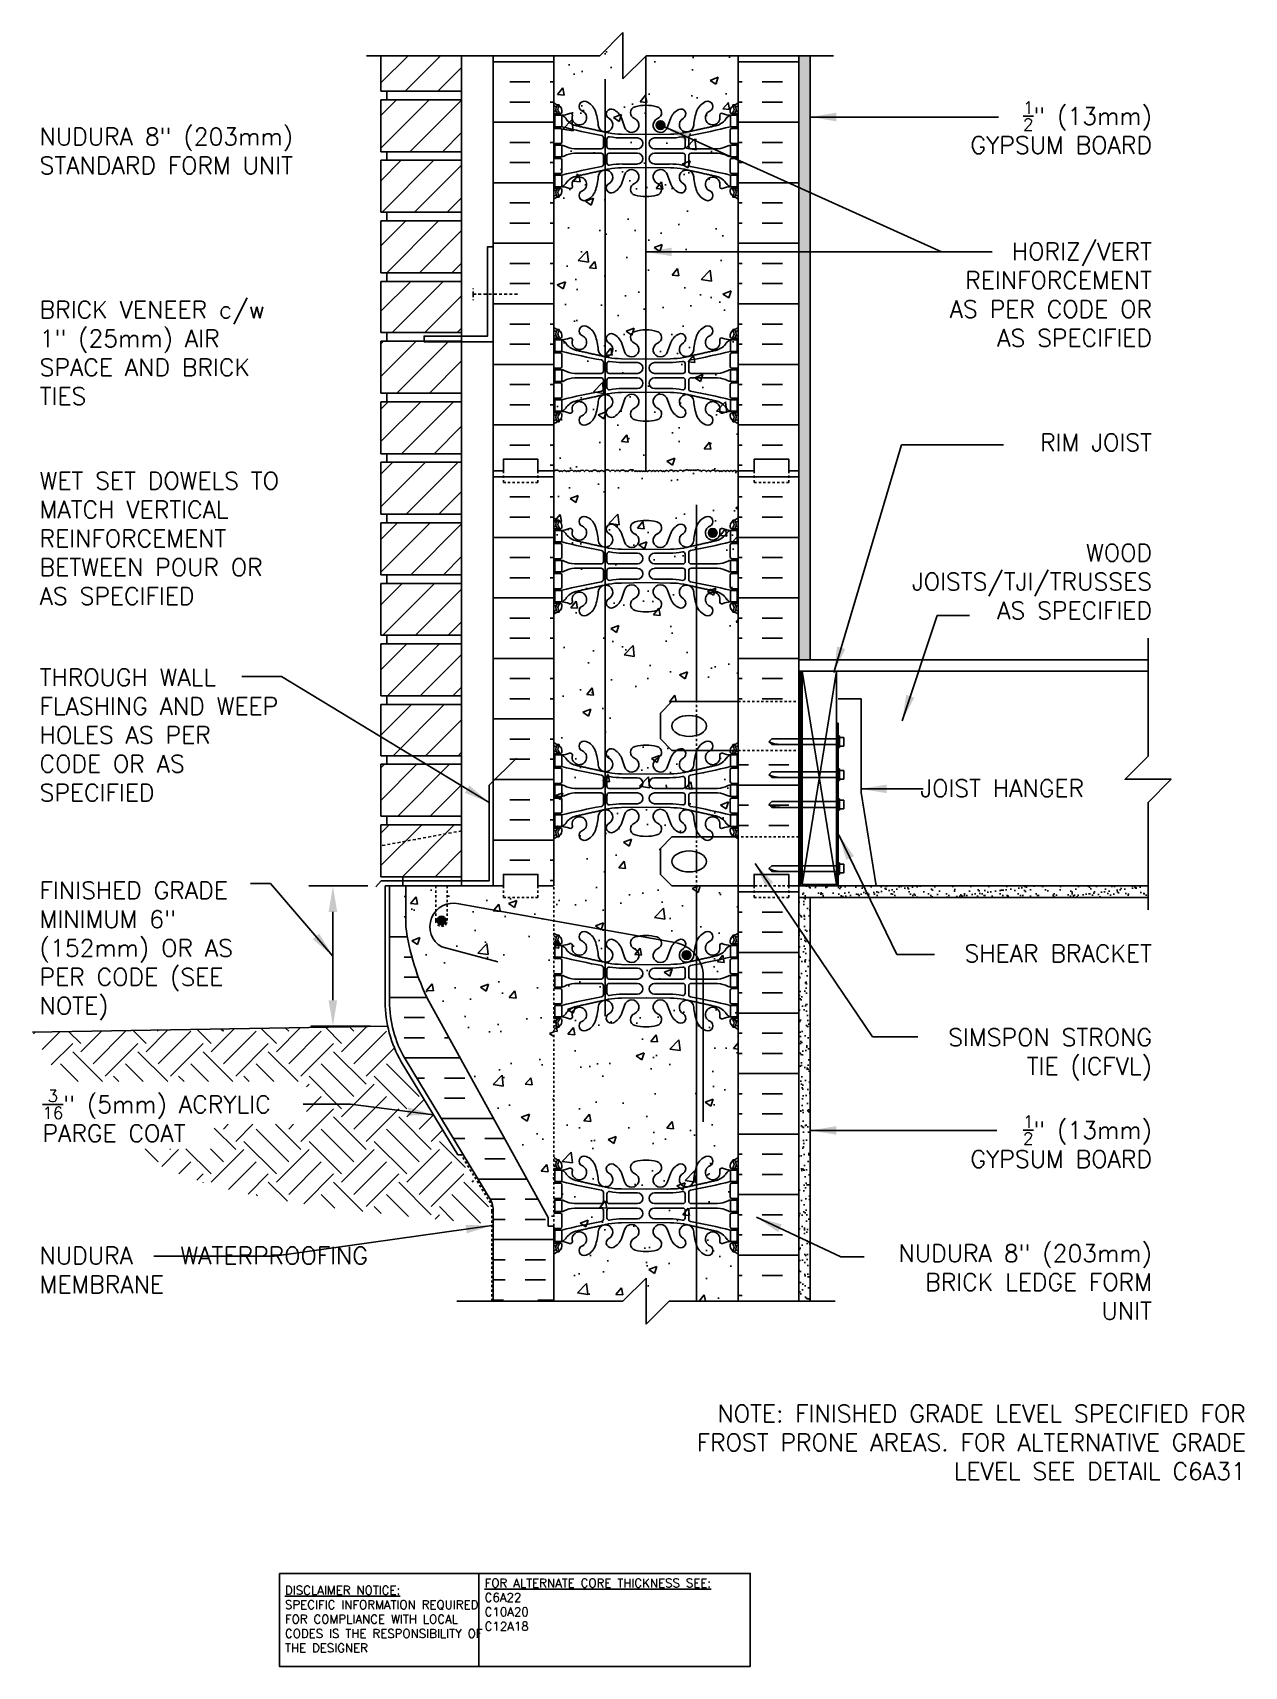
# Model space of a CAD drawing. Header units: inches. Extents: x 103.1 to 155.7, y -23.7 to 47.2.
import ezdxf
from ezdxf.enums import TextEntityAlignment as Align

# ---------------------------------------------------------------- set-up
doc = ezdxf.new("R2010")
doc.units = ezdxf.units.IN
doc.header["$LTSCALE"] = 0.5
doc.header["$MEASUREMENT"] = 0
for name, pattern in [('DASHED2', [0.375, 0.25, -0.125]), ('DASHEDX2', [1.5, 1, -0.5]), ('HIDDEN2', [0.1875, 0.125, -0.0625])]:
    doc.linetypes.add(name, pattern=pattern)
for name, color, linetype in [('HATCH', 12, 'Continuous'), ('Hidden2', 12, 'HIDDEN2'), ('line25', 2, 'Continuous'), ('LINE3', 3, 'Continuous'), ('LINE50', 5, 'Continuous'), ('LINE9', 9, 'Continuous'), ('TEXT', 4, 'Continuous'), ('Web_Edge', 9, 'Continuous')]:
    doc.layers.add(name, color=color, linetype=linetype)
doc.styles.add('DIM', font='romans.shx', dxfattribs={"width": 0.7})
doc.styles.add('ROMANS', font='romans.shx', dxfattribs={"height": 1.125})
doc.styles.get("Standard").update_dxf_attribs({"font": 'romans.shx', "height": 1.125})
doc.dimstyles.new('ext_12', dxfattribs={"dimscale": 12, "dimtxt": 0.09375, "dimasz": 0.09375, "dimexe": 0.09375, "dimexo": 0.0625, "dimgap": 0.0625, "dimtad": 1, "dimdec": 1, "dimzin": 3, "dimdsep": 46, "dimlunit": 4, "dimtxsty": 'DIM', "dimcen": 0.09, "dimdle": 0.09375, "dimclrt": 4, "dimadec": 0, "dimazin": 0, "dimtfac": 1, "dimtdec": 1, "dimtmove": 2, "dimatfit": 3, "dimfxl": 0, "dimfrac": 2, "dimtolj": 1, "dimtzin": 0, "dimarcsym": 0})
pattern_1 = [(37.5, (79.04397, -9.0785), (-0.0157483, 0.481706), [0, -0.38, 0, -0.425, 0, -0.40625]), (7.5, (79.044, -9.0785), (0.442444, 0.7055365), [0, -0.205, 0, -0.3425, 0, -0.13125]), (327.5, (78.73647, -9.0785), (0.7785355, 0.0014148), [0, -0.125, 0, -0.45, 0, -0.5875]), (317.5, (78.7365, -9.0785), (0.7515317, 0.219419), [0, -0.0625, 0, -0.295, 0, -0.3375])]

msp = doc.modelspace()

# ---------------------------------------------------------------- texts
at = {"layer": 'TEXT', "style": 'ROMANS'}
msp.add_text(' JOIST HANGER', height=0.75, dxfattribs=at).set_placement((141.1, 14.416), align=Align.MIDDLE_LEFT)
at = {"layer": 'TEXT', "char_height": 0.75, "style": 'ROMANS'}
for s, insert, width, attachment_point in [('\\A1;{\\H0.7x;\\S1/2;}" (13mm) GYPSUM BOARD', (151.666, 43.058), 9.81059, 6), ('NUDURA 8" (203mm) STANDARD FORM UNIT', (103.416, 41.045), 12.47209, 7), ('\\A1;{\\H1x;HORIZ/VERT REINFORCEMENT AS PER CODE OR AS SPECIFIED}', (151.666, 35.815), 9.81059, 6), ('BRICK VENEER c/w 1" (25mm) AIR SPACE AND BRICK TIES', (103.416, 31.04), 12.0084, 7), ('RIM JOIST', (151.666, 29.406), 11.43486, 6), ('WET SET DOWELS TO MATCH VERTICAL REINFORCEMENT BETWEEN POUR OR AS SPECIFIED', (103.416, 22.373), 12.0084, 7), ('WOOD JOISTS/TJI/TRUSSES AS SPECIFIED', (151.666, 23.372), 11.43486, 6), ('THROUGH WALL FLASHING AND WEEP HOLES AS PER CODE OR AS SPECIFIED', (103.416, 16.723), 11.43486, 4), ('FINISHED GRADE MINIMUM 6" (152mm) OR AS PER CODE (SEE NOTE)', (103.416, 7.361), 10.75183, 4), ('SHEAR BRACKET', (151.666, 7.254), 11.43486, 6), ('SIMSPON STRONG TIE (ICFVL)', (151.666, 2.866), 10.60311, 6), ('\\A1;{\\H0.7x;\\S3/16;}" (5mm) ACRYLIC PARGE COAT', (103.541, 0.205), 11.43486, 4), ('\\A1;{\\H0.7x;\\S1/2;}" (13mm) GYPSUM BOARD', (151.666, -0.91), 9.78994, 6), ('NUDURA    WATERPROOFING MEMBRANE ', (103.416, -6.478), 16.25496, 4), ('NUDURA 8" (203mm) BRICK LEDGE FORM UNIT', (151.666, -7), 12.40296, 6), ('\\A1;NOTE: FINISHED GRADE LEVEL SPECIFIED FOR FROST PRONE AREAS. FOR ALTERNATIVE GRADE LEVEL SEE DETAIL C6A31', (155.736, -13.954), 27.2137, 6)]:
    msp.add_mtext(s, dxfattribs=dict(at, insert=insert, width=width, attachment_point=attachment_point))
at = {"layer": 'TEXT', "char_height": 0.375, "attachment_point": 4}
for s, insert, width in [('{\\LDISCLAIMER NOTICE:}\\PSPECIFIC INFORMATION REQUIRED FOR COMPLIANCE WITH LOCAL CODES IS THE RESPONSIBILITY OF THE DESIGNER', (114.058, -21.613), 9.3349), ('{\\LFOR ALTERNATE CORE THICKNESS SEE:\\P}C6A22\\PC10A20\\PC12A18', (122.72, -20.986), 15.5553)]:
    msp.add_mtext(s, dxfattribs=dict(at, insert=insert, width=width))

# ---------------------------------------------------------------- blocks, each defined once
blk = doc.blocks.new('8 web')
at = {"layer": 'Web_Edge'}
for p, q in [((-4, 6.589), (-3.922, 6.589)), ((-4, 6.489), (-3.716, 6.489)), ((-3.854, 6.868), (-3.764, 6.868)), ((-3.854, 6.489), (-3.854, 6.419)), ((-3.764, 6.868), (-3.764, 6.827)), ((-3.764, 6.489), (-3.764, 6.419)), ((-3.654, 6.619), (-3.654, 6.552)), ((3.654, 6.619), (3.654, 6.552)), ((4, 6.489), (3.716, 6.489)), ((3.854, 6.868), (3.764, 6.868)), ((3.764, 6.868), (3.764, 6.827)), ((3.764, 6.489), (3.764, 6.419)), ((3.854, 6.489), (3.854, 6.419)), ((4, 6.589), (3.922, 6.589)), ((-4, 5.849), (-3.716, 5.849)), ((-3.854, 5.919), (-3.854, 5.849)), ((-3.764, 5.919), (-3.764, 5.849)), ((-3.654, 5.787), (-3.654, 5.252)), ((-0.929, 5.917), (-1.071, 6.304)), ((0.929, 5.917), (1.071, 6.304)), ((3.654, 5.787), (3.654, 5.252)), ((4, 5.849), (3.716, 5.849)), ((3.764, 5.919), (3.764, 5.849)), ((3.854, 5.919), (3.854, 5.849)), ((-4, 5.189), (-3.716, 5.189)), ((-3.854, 5.189), (-3.854, 5.119)), ((-3.764, 5.189), (-3.764, 5.119)), ((-3.106, 4.964), (-1.952, 4.965)), ((-1.852, 5.45), (-1.852, 5.065)), ((-1.699, 5.387), (-1.699, 5.065)), ((-1.599, 4.965), (-0.372, 4.965)), ((-1.067, 5.601), (0, 5.586)), ((-1.019, 5.433), (-0.372, 5.433)), ((1.067, 5.601), (0, 5.586)), ((1.019, 5.433), (0.372, 5.433)), ((1.599, 4.965), (0.372, 4.965)), ((1.699, 5.387), (1.699, 5.065)), ((1.852, 5.45), (1.852, 5.065)), ((3.106, 4.964), (1.952, 4.965)), ((4, 5.189), (3.716, 5.189)), ((3.764, 5.189), (3.764, 5.119)), ((3.854, 5.189), (3.854, 5.119)), ((-4, 4.549), (-3.716, 4.549)), ((-3.854, 4.549), (-3.854, 4.619)), ((-3.764, 4.549), (-3.764, 4.619)), ((-3.654, 3.952), (-3.654, 4.487)), ((-3.106, 4.775), (-1.952, 4.774)), ((-1.852, 4.289), (-1.852, 4.674)), ((-1.699, 4.351), (-1.699, 4.674)), ((-1.599, 4.774), (-0.372, 4.774)), ((-1.019, 4.305), (-0.372, 4.305)), ((1.599, 4.774), (0.372, 4.774)), ((1.019, 4.305), (0.372, 4.305)), ((1.699, 4.351), (1.699, 4.674)), ((1.852, 4.289), (1.852, 4.674)), ((3.106, 4.775), (1.952, 4.774)), ((3.654, 3.952), (3.654, 4.487)), ((4, 4.549), (3.716, 4.549)), ((3.764, 4.549), (3.764, 4.619)), ((3.854, 4.549), (3.854, 4.619)), ((-4, 3.889), (-3.716, 3.889)), ((-3.854, 3.819), (-3.854, 3.889)), ((-3.764, 3.819), (-3.764, 3.889)), ((-0.929, 3.822), (-1.071, 3.435)), ((-1.067, 4.138), (0, 4.153)), ((1.067, 4.138), (0, 4.153)), ((0.929, 3.822), (1.071, 3.435)), ((4, 3.889), (3.716, 3.889)), ((3.764, 3.819), (3.764, 3.889)), ((3.854, 3.819), (3.854, 3.889)), ((-4, 3.249), (-3.716, 3.249)), ((-4, 3.149), (-3.922, 3.149)), ((-3.854, 3.249), (-3.854, 3.319)), ((-3.854, 2.871), (-3.764, 2.871)), ((-3.764, 3.249), (-3.764, 3.319)), ((-3.764, 2.871), (-3.764, 2.912)), ((-3.654, 3.119), (-3.654, 3.187)), ((3.654, 3.119), (3.654, 3.187)), ((4, 3.249), (3.716, 3.249)), ((3.764, 3.249), (3.764, 3.319)), ((3.764, 2.871), (3.764, 2.912)), ((3.854, 2.871), (3.764, 2.871)), ((3.854, 3.249), (3.854, 3.319)), ((4, 3.149), (3.922, 3.149)), ((-4, -3.149), (-3.922, -3.149)), ((-4, -3.249), (-3.716, -3.249)), ((-3.854, -2.871), (-3.764, -2.871)), ((-3.854, -3.249), (-3.854, -3.319)), ((-3.764, -2.871), (-3.764, -2.912)), ((-3.764, -3.249), (-3.764, -3.319)), ((-3.654, -3.119), (-3.654, -3.187)), ((-0.929, -3.822), (-1.071, -3.435)), ((0.929, -3.822), (1.071, -3.435)), ((3.654, -3.119), (3.654, -3.187)), ((4, -3.249), (3.716, -3.249)), ((3.854, -2.871), (3.764, -2.871)), ((3.764, -2.871), (3.764, -2.912)), ((3.764, -3.249), (3.764, -3.319)), ((3.854, -3.249), (3.854, -3.319)), ((4, -3.149), (3.922, -3.149)), ((-4, -3.889), (-3.716, -3.889)), ((-3.854, -3.819), (-3.854, -3.889)), ((-3.764, -3.819), (-3.764, -3.889)), ((-3.654, -3.952), (-3.654, -4.487)), ((-1.067, -4.138), (0, -4.153)), ((1.067, -4.138), (0, -4.153)), ((3.654, -3.952), (3.654, -4.487)), ((4, -3.889), (3.716, -3.889)), ((3.764, -3.819), (3.764, -3.889)), ((3.854, -3.819), (3.854, -3.889)), ((-4, -4.549), (-3.716, -4.549)), ((-3.854, -4.549), (-3.854, -4.619)), ((-3.764, -4.549), (-3.764, -4.619)), ((-3.106, -4.775), (-1.952, -4.774)), ((-1.852, -4.289), (-1.852, -4.674)), ((-1.699, -4.351), (-1.699, -4.674)), ((-1.599, -4.774), (-0.372, -4.774)), ((-1.019, -4.305), (-0.372, -4.305)), ((1.019, -4.305), (0.372, -4.305)), ((1.599, -4.774), (0.372, -4.774)), ((1.699, -4.351), (1.699, -4.674)), ((1.852, -4.289), (1.852, -4.674)), ((3.106, -4.775), (1.952, -4.774)), ((4, -4.549), (3.716, -4.549)), ((3.764, -4.549), (3.764, -4.619)), ((3.854, -4.549), (3.854, -4.619)), ((-4, -5.189), (-3.716, -5.189)), ((-3.854, -5.189), (-3.854, -5.119)), ((-3.764, -5.189), (-3.764, -5.119)), ((-3.654, -5.787), (-3.654, -5.252)), ((-3.106, -4.964), (-1.952, -4.965)), ((-1.852, -5.45), (-1.852, -5.065)), ((-1.699, -5.387), (-1.699, -5.065)), ((-1.599, -4.965), (-0.372, -4.965)), ((-1.067, -5.601), (0, -5.586)), ((-1.019, -5.433), (-0.372, -5.433)), ((1.067, -5.601), (0, -5.586)), ((1.599, -4.965), (0.372, -4.965)), ((1.019, -5.433), (0.372, -5.433)), ((1.699, -5.387), (1.699, -5.065)), ((1.852, -5.45), (1.852, -5.065)), ((3.106, -4.964), (1.952, -4.965)), ((3.654, -5.787), (3.654, -5.252)), ((4, -5.189), (3.716, -5.189)), ((3.764, -5.189), (3.764, -5.119)), ((3.854, -5.189), (3.854, -5.119)), ((-4, -5.849), (-3.716, -5.849)), ((-3.854, -5.919), (-3.854, -5.849)), ((-3.764, -5.919), (-3.764, -5.849)), ((-0.929, -5.917), (-1.071, -6.304)), ((0.929, -5.917), (1.071, -6.304)), ((4, -5.849), (3.716, -5.849)), ((3.764, -5.919), (3.764, -5.849)), ((3.854, -5.919), (3.854, -5.849)), ((-4, -6.489), (-3.716, -6.489)), ((-4, -6.589), (-3.922, -6.589)), ((-3.854, -6.489), (-3.854, -6.419)), ((-3.854, -6.868), (-3.764, -6.868)), ((-3.764, -6.489), (-3.764, -6.419)), ((-3.764, -6.868), (-3.764, -6.827)), ((-3.654, -6.619), (-3.654, -6.552)), ((3.654, -6.619), (3.654, -6.552)), ((4, -6.489), (3.716, -6.489)), ((3.764, -6.489), (3.764, -6.419)), ((3.764, -6.868), (3.764, -6.827)), ((3.854, -6.868), (3.764, -6.868)), ((3.854, -6.489), (3.854, -6.419)), ((4, -6.589), (3.922, -6.589))]:
    blk.add_line(p, q, dxfattribs=at)
for points in [[(-3.959, 5.919), (-3.659, 5.919), (-3.659, 6.419), (-3.959, 6.419)], [(3.959, 5.919), (3.659, 5.919), (3.659, 6.419), (3.959, 6.419)], [(-3.959, 3.819), (-3.659, 3.819), (-3.659, 3.319), (-3.959, 3.319)], [(3.959, 3.819), (3.659, 3.819), (3.659, 3.319), (3.959, 3.319)], [(-3.959, -3.819), (-3.659, -3.819), (-3.659, -3.319), (-3.959, -3.319)], [(3.959, -3.819), (3.659, -3.819), (3.659, -3.319), (3.959, -3.319)], [(-3.959, -5.919), (-3.659, -5.919), (-3.659, -6.419), (-3.959, -6.419)], [(3.959, -5.919), (3.659, -5.919), (3.659, -6.419), (3.959, -6.419)]]:
    blk.add_lwpolyline(points, close=True, dxfattribs=at)
for points in [[(-3.659, 4.869), (-3.659, 5.119), (-3.959, 5.119), (-3.959, 4.869)], [(3.659, 4.869), (3.659, 5.119), (3.959, 5.119), (3.959, 4.869)], [(-3.659, 4.869), (-3.659, 4.619), (-3.959, 4.619), (-3.959, 4.869)], [(3.659, 4.869), (3.659, 4.619), (3.959, 4.619), (3.959, 4.869)], [(-3.659, -4.869), (-3.659, -4.619), (-3.959, -4.619), (-3.959, -4.869)], [(-3.659, -4.869), (-3.659, -5.119), (-3.959, -5.119), (-3.959, -4.869)], [(3.659, -4.869), (3.659, -4.619), (3.959, -4.619), (3.959, -4.869)], [(3.659, -4.869), (3.659, -5.119), (3.959, -5.119), (3.959, -4.869)]]:
    blk.add_lwpolyline(points, dxfattribs=at)
for centre, radius, start, end in [((-3.654, 7.327), 0.5, 226.21089, 250.52878), ((-3.654, 7.327), 0.6, 234.78322, 245.07477), ((-3.922, 6.609), 0.0196, 269.40316, 15.4901), ((-3.66, 6.674), 0.25, 140.11451, 222.46087), ((-3.916, 6.764), 0.021, 343.464, 63.99573), ((-3.818, 6.805), 0.045, 321.448, 139.1879), ((-3.812, 6.536), 0.045, 222.46087, 42.46087), ((-3.904, 6.619), 0.25, 0, 70.52878), ((-3.66, 6.674), 0.16, 140.00008, 222.46087), ((-3.716, 6.552), 0.0625, 270, 0), ((-3.714, 7.415), 0.997, 273.15379, 293.1467), ((-3.781, 6.077), 0.364, 34.97751, 70.33874), ((-3.288, 6.408), 0.0968, 340.15513, 110.43307), ((-2.89, 6.313), 0.314, 168.58862, 66.19163), ((-2.681, 6.804), 0.22, 68.19625, 248.19625), ((-2.839, 6.375), 0.677, 21.12389, 69.31975), ((-4.43, 5.81), 2.365, 4.38947, 20.00151), ((-1.507, 6.473), 0.217, 65.52644, 238.53701), ((-1.758, 6.003), 0.75, 23.69375, 62.97047), ((-0.406, 6.529), 0.268, 104.78919, 250.03375), ((-0.012, 5.096), 1.754, 89.62292, 105.29183), ((0.012, 5.096), 1.754, 74.70817, 90.37708), ((0.406, 6.529), 0.268, 289.96625, 75.21081), ((1.758, 6.003), 0.75, 117.02953, 156.30625), ((1.507, 6.473), 0.217, 301.46299, 114.47356), ((4.43, 5.81), 2.365, 159.99849, 175.61053), ((2.839, 6.375), 0.677, 110.68025, 158.87611), ((2.89, 6.313), 0.314, 113.80837, 11.41138), ((2.681, 6.804), 0.22, 291.80375, 111.80375), ((3.288, 6.408), 0.0968, 69.56693, 199.84487), ((3.714, 7.415), 0.997, 246.8533, 266.84621), ((3.781, 6.077), 0.364, 109.66126, 145.02249), ((3.904, 6.619), 0.25, 109.47122, 180), ((3.716, 6.552), 0.0625, 180, 270), ((3.812, 6.536), 0.045, 137.53913, 317.53913), ((3.818, 6.805), 0.045, 40.8121, 218.552), ((3.66, 6.674), 0.16, 317.53913, 39.99992), ((3.654, 7.327), 0.5, 289.47122, 313.78911), ((3.66, 6.674), 0.25, 317.53913, 39.88549), ((3.916, 6.764), 0.021, 116.00427, 196.536), ((3.922, 6.609), 0.0196, 164.5099, 270.59684), ((3.654, 7.327), 0.6, 294.92523, 305.21678), ((-3.716, 5.787), 0.0625, 0, 90), ((3.15, 33.34), 28.253, 256.05522, 259.63434), ((-2.858, 6.688), 0.743, 212.79192, 253.81071), ((-1.759, 6.006), 0.314, 182.73571, 63.93483), ((-0.624, 5.99), 0.314, 193.41463, 66.19163), ((0.624, 5.99), 0.314, 113.80837, 346.58537), ((1.759, 6.006), 0.314, 116.06517, 357.26429), ((-3.15, 33.34), 28.253, 280.36566, 283.94478), ((2.858, 6.688), 0.743, 286.18929, 327.20808), ((3.716, 5.787), 0.0625, 90, 180), ((-3.716, 5.252), 0.0625, 270, 0), ((-3.663, 4.901), 0.219, 60.49375, 88.91995), ((-3.021, 6.121), 1.16, 242.5844, 265.80325), ((-1.952, 5.065), 0.1, 270.03876, 360), ((-1.952, 5.45), 0.1, 360, 79.63434), ((-1.599, 5.387), 0.1, 79.25462, 180), ((-1.599, 5.065), 0.1, 180, 270), ((-1.072, 8.585), 2.984, 259.25462, 270.09947), ((-1.024, 8.417), 2.984, 259.25462, 270.09947), ((-0.372, 5.199), 0.234, 270, 90), ((0.372, 5.199), 0.234, 90, 270), ((1.024, 8.417), 2.984, 269.90053, 280.74538), ((1.072, 8.585), 2.984, 269.90053, 280.74538), ((1.599, 5.387), 0.1, 0, 100.74538), ((1.599, 5.065), 0.1, 270, 0), ((1.952, 5.45), 0.1, 100.36566, 180), ((1.952, 5.065), 0.1, 180, 269.96124), ((3.021, 6.121), 1.16, 274.19675, 297.4156), ((3.663, 4.901), 0.219, 91.08005, 119.50625), ((3.716, 5.252), 0.0625, 180, 270), ((-3.716, 4.487), 0.0625, 0, 90), ((-3.663, 4.838), 0.219, 271.08005, 299.50625), ((-3.021, 3.618), 1.16, 94.19675, 117.4156), ((-1.952, 4.674), 0.1, 0, 89.96124), ((-1.952, 4.289), 0.1, 280.36566, 0), ((-1.599, 4.674), 0.1, 90, 180), ((-1.599, 4.351), 0.1, 180, 280.74538), ((-1.024, 1.322), 2.984, 89.90053, 100.74538), ((-0.372, 4.54), 0.234, 270, 90), ((0.372, 4.54), 0.234, 90, 270), ((1.024, 1.322), 2.984, 79.25462, 90.09947), ((1.599, 4.351), 0.1, 259.25462, 0), ((1.599, 4.674), 0.1, 0, 90), ((1.952, 4.674), 0.1, 90.03876, 180), ((1.952, 4.289), 0.1, 180, 259.63434), ((3.021, 3.618), 1.16, 62.5844, 85.80325), ((3.663, 4.838), 0.219, 240.49375, 268.91995), ((3.716, 4.487), 0.0625, 90, 180), ((-3.716, 3.952), 0.0625, 270, 0), ((3.15, -23.601), 28.253, 100.36566, 103.94478), ((-2.858, 3.051), 0.743, 106.18929, 147.20808), ((-2.89, 3.426), 0.314, 293.80837, 191.41138), ((-4.43, 3.929), 2.365, 339.99849, 355.61053), ((-1.759, 3.733), 0.314, 296.06517, 177.26429), ((-1.072, 1.154), 2.984, 89.90053, 100.74538), ((-0.624, 3.749), 0.314, 293.80837, 166.58537), ((0.624, 3.749), 0.314, 13.41463, 246.19163), ((1.072, 1.154), 2.984, 79.25462, 90.09947), ((1.759, 3.733), 0.314, 2.73571, 243.93483), ((-3.15, -23.601), 28.253, 76.05522, 79.63434), ((4.43, 3.929), 2.365, 184.38947, 200.00151), ((2.89, 3.426), 0.314, 348.58862, 246.19163), ((2.858, 3.051), 0.743, 32.79192, 73.81071), ((3.716, 3.952), 0.0625, 180, 270), ((-3.654, 2.412), 0.6, 114.92523, 125.21678), ((-3.654, 2.412), 0.5, 109.47122, 133.78911), ((-3.922, 3.13), 0.0196, 344.5099, 90.59684), ((-3.66, 3.065), 0.25, 137.53913, 219.88549), ((-3.916, 2.975), 0.021, 296.00427, 16.536), ((-3.818, 2.934), 0.045, 220.8121, 38.552), ((-3.812, 3.203), 0.045, 317.53913, 137.53913), ((-3.904, 3.119), 0.25, 289.47122, 360), ((-3.66, 3.065), 0.16, 137.53913, 219.99992), ((-3.716, 3.187), 0.0625, 360, 90), ((-3.781, 3.662), 0.364, 289.66126, 325.02249), ((-3.714, 2.324), 0.997, 66.8533, 86.84621), ((-3.288, 3.331), 0.0968, 249.56693, 19.84487), ((-2.681, 2.935), 0.22, 111.80375, 291.80375), ((-2.839, 3.364), 0.677, 290.68025, 338.87611), ((-1.507, 3.266), 0.217, 121.46299, 294.47356), ((-1.758, 3.736), 0.75, 297.02953, 336.30625), ((-0.406, 3.21), 0.268, 109.96625, 255.21081), ((-0.012, 4.643), 1.754, 254.70817, 270.37708), ((0.012, 4.643), 1.754, 269.62292, 285.29183), ((0.406, 3.21), 0.268, 284.78919, 70.03375), ((1.758, 3.736), 0.75, 203.69375, 242.97047), ((1.507, 3.266), 0.217, 245.52644, 58.53701), ((2.839, 3.364), 0.677, 201.12389, 249.31975), ((2.681, 2.935), 0.22, 248.19625, 68.19625), ((3.288, 3.331), 0.0968, 160.15513, 290.43307), ((3.714, 2.324), 0.997, 93.15379, 113.1467), ((3.781, 3.662), 0.364, 214.97751, 250.33874), ((3.716, 3.187), 0.0625, 90, 180), ((3.904, 3.119), 0.25, 180, 250.52878), ((3.812, 3.203), 0.045, 42.46087, 222.46087), ((3.818, 2.934), 0.045, 141.448, 319.1879), ((3.66, 3.065), 0.16, 320.00008, 42.46087), ((3.654, 2.412), 0.5, 46.21089, 70.52878), ((3.66, 3.065), 0.25, 320.11451, 42.46087), ((3.916, 2.975), 0.021, 163.464, 243.99573), ((3.922, 3.13), 0.0196, 89.40316, 195.4901), ((3.654, 2.412), 0.6, 54.78322, 65.07477), ((-3.654, -2.412), 0.5, 226.21089, 250.52878), ((-2.681, -2.935), 0.22, 68.19625, 248.19625), ((-2.839, -3.364), 0.677, 21.12389, 69.31975), ((2.839, -3.364), 0.677, 110.68025, 158.87611), ((2.681, -2.935), 0.22, 291.80375, 111.80375), ((3.654, -2.412), 0.5, 289.47122, 313.78911), ((-3.654, -2.412), 0.6, 234.78322, 245.07477), ((-3.922, -3.13), 0.0196, 269.40316, 15.4901), ((-3.66, -3.065), 0.25, 140.11451, 222.46087), ((-3.916, -2.975), 0.021, 343.464, 63.99573), ((-3.818, -2.934), 0.045, 321.448, 139.1879), ((-3.812, -3.203), 0.045, 222.46087, 42.46087), ((-3.904, -3.119), 0.25, 0, 70.52878), ((-3.66, -3.065), 0.16, 140.00008, 222.46087), ((-3.716, -3.187), 0.0625, 270, 0), ((-3.714, -2.324), 0.997, 273.15379, 293.1467), ((-3.781, -3.662), 0.364, 34.97751, 70.33874), ((-2.858, -3.051), 0.743, 212.79192, 253.81071), ((-3.288, -3.331), 0.0968, 340.15513, 110.43307), ((-2.89, -3.426), 0.314, 168.58862, 66.19163), ((-4.43, -3.929), 2.365, 4.38947, 20.00151), ((-1.759, -3.733), 0.314, 182.73571, 63.93483), ((-1.507, -3.266), 0.217, 65.52644, 238.53701), ((-1.758, -3.736), 0.75, 23.69375, 62.97047), ((-0.624, -3.749), 0.314, 193.41463, 66.19163), ((-0.406, -3.21), 0.268, 104.78919, 250.03375), ((-0.012, -4.643), 1.754, 89.62292, 105.29183), ((0.012, -4.643), 1.754, 74.70817, 90.37708), ((0.624, -3.749), 0.314, 113.80837, 346.58537), ((0.406, -3.21), 0.268, 289.96625, 75.21081), ((1.758, -3.736), 0.75, 117.02953, 156.30625), ((1.507, -3.266), 0.217, 301.46299, 114.47356), ((1.759, -3.733), 0.314, 116.06517, 357.26429), ((4.43, -3.929), 2.365, 159.99849, 175.61053), ((2.89, -3.426), 0.314, 113.80837, 11.41138), ((2.858, -3.051), 0.743, 286.18929, 327.20808), ((3.288, -3.331), 0.0968, 69.56693, 199.84487), ((3.714, -2.324), 0.997, 246.8533, 266.84621), ((3.781, -3.662), 0.364, 109.66126, 145.02249), ((3.904, -3.119), 0.25, 109.47122, 180), ((3.716, -3.187), 0.0625, 180, 270), ((3.812, -3.203), 0.045, 137.53913, 317.53913), ((3.818, -2.934), 0.045, 40.8121, 218.552), ((3.66, -3.065), 0.16, 317.53913, 39.99992), ((3.66, -3.065), 0.25, 317.53913, 39.88549), ((3.916, -2.975), 0.021, 116.00427, 196.536), ((3.922, -3.13), 0.0196, 164.5099, 270.59684), ((3.654, -2.412), 0.6, 294.92523, 305.21678), ((-3.716, -3.952), 0.0625, 0, 90), ((3.15, 23.601), 28.253, 256.05522, 259.63434), ((-1.952, -4.289), 0.1, 360, 79.63434), ((-1.072, -1.154), 2.984, 259.25462, 270.09947), ((1.072, -1.154), 2.984, 269.90053, 280.74538), ((1.952, -4.289), 0.1, 100.36566, 180), ((-3.15, 23.601), 28.253, 280.36566, 283.94478), ((3.716, -3.952), 0.0625, 90, 180), ((-3.716, -4.487), 0.0625, 270, 0), ((-3.663, -4.838), 0.219, 60.49375, 88.91995), ((-3.021, -3.618), 1.16, 242.5844, 265.80325), ((-1.952, -4.674), 0.1, 270.03876, 360), ((-1.599, -4.351), 0.1, 79.25462, 180), ((-1.599, -4.674), 0.1, 180, 270), ((-1.024, -1.322), 2.984, 259.25462, 270.09947), ((-0.372, -4.54), 0.234, 270, 90), ((0.372, -4.54), 0.234, 90, 270), ((1.024, -1.322), 2.984, 269.90053, 280.74538), ((1.599, -4.351), 0.1, 0, 100.74538), ((1.599, -4.674), 0.1, 270, 0), ((1.952, -4.674), 0.1, 180, 269.96124), ((3.021, -3.618), 1.16, 274.19675, 297.4156), ((3.663, -4.838), 0.219, 91.08005, 119.50625), ((3.716, -4.487), 0.0625, 180, 270), ((-3.716, -5.252), 0.0625, 0, 90), ((-3.663, -4.901), 0.219, 271.08005, 299.50625), ((3.15, -33.34), 28.253, 100.36566, 103.94478), ((-3.021, -6.121), 1.16, 94.19675, 117.4156), ((-1.952, -5.065), 0.1, 0, 89.96124), ((-1.952, -5.45), 0.1, 280.36566, 0), ((-1.599, -5.065), 0.1, 90, 180), ((-1.599, -5.387), 0.1, 180, 280.74538), ((-1.072, -8.585), 2.984, 89.90053, 100.74538), ((-1.024, -8.417), 2.984, 89.90053, 100.74538), ((-0.372, -5.199), 0.234, 270, 90), ((0.372, -5.199), 0.234, 90, 270), ((1.024, -8.417), 2.984, 79.25462, 90.09947), ((1.072, -8.585), 2.984, 79.25462, 90.09947), ((1.599, -5.387), 0.1, 259.25462, 0), ((1.599, -5.065), 0.1, 0, 90), ((1.952, -5.065), 0.1, 90.03876, 180), ((1.952, -5.45), 0.1, 180, 259.63434), ((-3.15, -33.34), 28.253, 76.05522, 79.63434), ((3.021, -6.121), 1.16, 62.5844, 85.80325), ((3.663, -4.901), 0.219, 240.49375, 268.91995), ((3.716, -5.252), 0.0625, 90, 180), ((-3.716, -5.787), 0.0625, 270, 0), ((-3.781, -6.077), 0.364, 289.66126, 325.02249), ((-2.858, -6.688), 0.743, 106.18929, 147.20808), ((-3.288, -6.408), 0.0968, 249.56693, 19.84487), ((-2.89, -6.313), 0.314, 293.80837, 191.41138), ((-4.43, -5.81), 2.365, 339.99849, 355.61053), ((-1.759, -6.006), 0.314, 296.06517, 177.26429), ((-1.507, -6.473), 0.217, 121.46299, 294.47356), ((-1.758, -6.003), 0.75, 297.02953, 336.30625), ((-0.624, -5.99), 0.314, 293.80837, 166.58537), ((-0.406, -6.529), 0.268, 109.96625, 255.21081), ((0.624, -5.99), 0.314, 13.41463, 246.19163), ((0.406, -6.529), 0.268, 284.78919, 70.03375), ((1.758, -6.003), 0.75, 203.69375, 242.97047), ((1.507, -6.473), 0.217, 245.52644, 58.53701), ((1.759, -6.006), 0.314, 2.73571, 243.93483), ((4.43, -5.81), 2.365, 184.38947, 200.00151), ((2.89, -6.313), 0.314, 348.58862, 246.19163), ((2.858, -6.688), 0.743, 32.79192, 73.81071), ((3.288, -6.408), 0.0968, 160.15513, 290.43307), ((3.781, -6.077), 0.364, 214.97751, 250.33874), ((3.716, -5.787), 0.0625, 180, 270), ((-3.654, -7.327), 0.6, 114.92523, 125.21678), ((-3.654, -7.327), 0.5, 109.47122, 133.78911), ((-3.922, -6.609), 0.0196, 344.5099, 90.59684), ((-3.66, -6.674), 0.25, 137.53913, 219.88549), ((-3.916, -6.764), 0.021, 296.00427, 16.536), ((-3.818, -6.805), 0.045, 220.8121, 38.552), ((-3.812, -6.536), 0.045, 317.53913, 137.53913), ((-3.904, -6.619), 0.25, 289.47122, 360), ((-3.66, -6.674), 0.16, 137.53913, 219.99992), ((-3.716, -6.552), 0.0625, 360, 90), ((-3.714, -7.415), 0.997, 66.8533, 86.84621), ((-2.681, -6.804), 0.22, 111.80375, 291.80375), ((-2.839, -6.375), 0.677, 290.68025, 338.87611), ((-0.012, -5.096), 1.754, 254.70817, 270.37708), ((0.012, -5.096), 1.754, 269.62292, 285.29183), ((2.839, -6.375), 0.677, 201.12389, 249.31975), ((2.681, -6.804), 0.22, 248.19625, 68.19625), ((3.714, -7.415), 0.997, 93.15379, 113.1467), ((3.716, -6.552), 0.0625, 90, 180), ((3.904, -6.619), 0.25, 180, 250.52878), ((3.812, -6.536), 0.045, 42.46087, 222.46087), ((3.818, -6.805), 0.045, 141.448, 319.1879), ((3.66, -6.674), 0.16, 320.00008, 42.46087), ((3.654, -7.327), 0.5, 46.21089, 70.52878), ((3.66, -6.674), 0.25, 320.11451, 42.46087), ((3.916, -6.764), 0.021, 163.464, 243.99573), ((3.922, -6.609), 0.0196, 89.40316, 195.4901), ((3.654, -7.327), 0.6, 54.78322, 65.07477)]:
    blk.add_arc(centre, radius, start, end, dxfattribs=at)
for points in [[(-3.066, 5.974), (-1.628, 5.654)], [(3.066, 5.974), (1.628, 5.654)], [(-3.066, 3.765), (-1.628, 4.085)], [(3.066, 3.765), (1.628, 4.085)], [(-3.066, -3.765), (-1.628, -4.085)], [(3.066, -3.765), (1.628, -4.085)], [(-3.066, -5.974), (-1.628, -5.654)], [(3.066, -5.974), (1.628, -5.654)]]:
    blk.add_open_spline(points, degree=1, dxfattribs=at)
blk = doc.blocks.new('A$C3BE81C1F')
at = {"layer": 'LINE3'}
for p, q in [((6.106, 0.764), (-3.267, 2.437)), ((-4.004, 0.572), (-1.571, -0.08)), ((7.335, -7.021), (7.335, -0.712))]:
    blk.add_line(p, q, dxfattribs=at)
for centre, radius, start, end in [((-3.509, 1.454), 1.012, 76.18405, 240.69065), ((5.835, -0.712), 1.5, 360, 79.57853)]:
    blk.add_arc(centre, radius, start, end, dxfattribs=at)

# ---------------------------------------------------------------- hatches: boundary and pattern name
at = {"layer": 'HATCH'}
h = msp.add_hatch(dxfattribs=at)
h.set_pattern_fill('AR-CONC', color=256, scale=0.5, style=0)
h.paths.add_polyline_path([(133.72, 28.176), (133.72, 46.176), (129.72, 46.176), (128.72, 45.176), (128.72, 46.176), (128.72, 47.176), (127.72, 46.176), (125.72, 46.176), (125.72, 28.176), (125.72, 10.176), (125.72, -4.574), (125.72, -7.824), (128.72, -7.824), (129.72, -6.824), (129.72, -7.824), (129.72, -8.824), (130.72, -7.824), (133.72, -7.824), (133.72, 4.551), (133.72, 10.176), (130.845, 10.176), (130.345, 10.676), (130.345, 11.801), (130.845, 12.301), (133.72, 12.301), (133.72, 16.051), (130.845, 16.051), (130.345, 16.551), (130.345, 17.676), (130.845, 18.176), (133.72, 18.176)])
h = msp.add_hatch(dxfattribs=at)
h.set_pattern_fill('ANSI31', color=256, scale=8, style=0)
h.set_pattern_definition([(45, (111.9186, -20.6992), (-0.707107, 0.707107), [])])
h.paths.add_polyline_path([(121.72, 12.826), (118.22, 12.826), (118.22, 10.576), (121.72, 10.576)])
h.paths.add_polyline_path([(121.72, 15.451), (118.22, 15.451), (118.22, 13.201), (121.72, 13.201)])
h.paths.add_polyline_path([(121.72, 18.046), (118.22, 18.046), (118.22, 15.826), (121.72, 15.826)])
h.paths.add_polyline_path([(121.72, 20.671), (118.22, 20.671), (118.22, 18.421), (121.72, 18.421)])
h.paths.add_polyline_path([(121.72, 23.271), (120.095, 23.271), (120.095, 23.296), (118.22, 23.296), (118.22, 21.046), (121.72, 21.046)])
h.paths.add_polyline_path([(121.72, 25.921), (118.22, 25.921), (118.22, 23.671), (121.72, 23.671)])
h.paths.add_polyline_path([(121.72, 28.546), (118.22, 28.546), (118.22, 26.296), (121.72, 26.296)])
h.paths.add_polyline_path([(121.72, 31.171), (118.22, 31.171), (118.22, 28.921), (121.72, 28.921)])
h.paths.add_polyline_path([(121.72, 33.771), (120.095, 33.771), (120.095, 33.796), (118.22, 33.796), (118.22, 31.546), (121.72, 31.546)])
h.paths.add_polyline_path([(121.72, 36.391), (118.22, 36.391), (118.22, 34.171), (121.72, 34.171)])
h.paths.add_polyline_path([(121.72, 39.016), (118.22, 39.016), (118.22, 36.766), (121.72, 36.766)])
h.paths.add_polyline_path([(121.72, 41.641), (118.22, 41.641), (118.22, 39.391), (121.72, 39.391)])
h.paths.add_polyline_path([(121.72, 44.241), (120.095, 44.241), (120.095, 44.266), (118.22, 44.266), (118.22, 42.016), (121.72, 42.016)])
h.paths.add_polyline_path([(121.72, 46.176), (118.22, 46.176), (118.22, 44.641), (121.72, 44.641)])
h = msp.add_hatch(dxfattribs=at)
h.set_pattern_fill('INSUL', color=256, scale=7, style=0)
h.set_pattern_definition([(0, (-2800.4416, -368.834), (0, 2.625), []), (0, (-2800.4416, -367.959), (0, 2.625), [0.875, -0.875]), (0, (-2800.4416, -367.084), (0, 2.625), [0.875, -0.875])])
h.paths.add_polyline_path([(123.095, 28.176), (123.532, 28.176), (123.532, 28.676), (125.032, 28.676), (125.032, 28.176), (125.72, 28.176), (125.72, 46.176), (125.032, 46.176), (125.032, 46.676), (123.532, 46.676), (123.532, 46.176), (123.095, 46.176)])
h = msp.add_hatch(dxfattribs=at)
h.set_pattern_fill('INSUL', color=256, scale=7, style=0)
h.set_pattern_definition([(180, (3059.8816, -368.834), (0, 2.625), []), (180, (3059.8816, -367.959), (0, 2.625), [0.875, -0.875]), (180, (3059.8816, -367.084), (0, 2.625), [0.875, -0.875])])
h.paths.add_polyline_path([(136.345, 28.176), (135.907, 28.176), (135.907, 28.676), (134.407, 28.676), (134.407, 28.176), (133.72, 28.176), (133.72, 46.176), (134.407, 46.176), (134.407, 46.676), (135.907, 46.676), (135.907, 46.176), (136.345, 46.176)])
h = msp.add_hatch(dxfattribs=at)
h.set_pattern_fill('AR-SAND', color=256, scale=0.25, style=0)
h.set_pattern_definition(pattern_1)
h.paths.add_polyline_path([(136.845, 46.176), (136.345, 46.176), (136.345, 28.176), (136.345, 19.988), (136.845, 19.988)])
h = msp.add_hatch(dxfattribs=at)
h.set_pattern_fill('INSUL', color=256, scale=7, style=0)
h.set_pattern_definition([(0, (-2800.4416, -386.834), (0, 2.625), []), (0, (-2800.4416, -385.959), (0, 2.625), [0.875, -0.875]), (0, (-2800.4416, -385.084), (0, 2.625), [0.875, -0.875])])
h.paths.add_polyline_path([(123.095, 10.176), (123.532, 10.176), (123.532, 10.676), (125.032, 10.676), (125.032, 10.176), (125.72, 10.176), (125.72, 28.176), (125.032, 28.176), (125.032, 28.676), (123.532, 28.676), (123.532, 28.176), (123.095, 28.176)])
h = msp.add_hatch(dxfattribs=at)
h.set_pattern_fill('INSUL', color=256, scale=7, style=0)
h.set_pattern_definition([(180, (3059.8816, -386.834), (0, 2.625), []), (180, (3059.8816, -385.959), (0, 2.625), [0.875, -0.875]), (180, (3059.8816, -385.084), (0, 2.625), [0.875, -0.875])])
h.paths.add_polyline_path([(133.72, 18.176), (136.345, 18.176), (136.345, 28.176), (135.907, 28.176), (135.907, 28.676), (134.407, 28.676), (134.407, 28.176), (133.72, 28.176)])
h = msp.add_hatch(dxfattribs=at)
h.set_pattern_fill('INSUL', color=256, scale=7, style=0)
h.set_pattern_definition([(0, (79.044, -9.0785), (0, 2.625), []), (0, (79.044, -8.2035), (0, 2.625), [0.875, -0.875]), (0, (79.044, -7.3285), (0, 2.625), [0.875, -0.875])])
h.paths.add_polyline_path([(136.345, 16.051), (133.72, 16.051), (133.72, 12.301), (136.345, 12.301)])
h = msp.add_hatch(dxfattribs=at)
h.set_pattern_fill('INSUL', color=256, scale=7, style=0)
h.set_pattern_definition([(180, (3059.8816, -404.834), (0, 2.625), []), (180, (3059.8816, -403.959), (0, 2.625), [0.875, -0.875]), (180, (3059.8816, -403.084), (0, 2.625), [0.875, -0.875])])
h.paths.add_polyline_path([(136.345, -7.824), (135.907, -7.824), (135.907, -7.324), (134.407, -7.324), (134.407, -7.824), (133.72, -7.824), (133.72, 10.176), (134.407, 10.176), (134.407, 10.676), (135.907, 10.676), (135.907, 10.176), (136.345, 10.176)])
h = msp.add_hatch(dxfattribs=at)
h.set_pattern_fill('INSUL', color=256, scale=7, style=0)
h.set_pattern_definition([(0, (-2876.7708, -430.4066), (0, 2.625), []), (0, (-2876.7708, -429.5316), (0, 2.625), [0.875, -0.875]), (0, (-2876.7708, -428.6566), (0, 2.625), [0.875, -0.875])])
h.paths.add_polyline_path([(120.295, 5.176, -0.079579), (119.295, 8.426), (119.295, 10.176), (118.595, 10.176), (118.595, 5.176, 0.131652), (119.265, 2.676), (123.003, -3.474, -0.10438), (123.095, -3.949), (123.095, -7.824), (123.532, -7.824), (123.532, -7.324), (125.032, -7.324), (125.032, -7.824), (125.72, -7.824), (125.72, -4.574), (125.47, -4.574), (125.47, -4.199)])
h = msp.add_hatch(dxfattribs=at)
h.set_pattern_fill('AR-CONC', color=256, scale=0.5, style=0)
h.set_pattern_definition([(50, (77.044, -9.0785), (3.5863, -0.31376), [0.375, -4.125]), (355, (77.044, -9.0785), (-0.69376, 3.76096), [0.3, -3.3]), (100.4514, (77.343, -9.1047), (2.89255, 3.4472), [0.3187, -3.5057]), (46.184, (77.044, -8.0785), (5.3362, -0.8276), [0.5625, -6.1875]), (96.636, (77.4887, -8.1475), (4.6733, 4.8706), [0.47805, -5.25856]), (351.184, (77.044, -8.0785), (4.6733, 4.8706), [0.45, -4.95]), (21, (77.544, -8.3285), (2.98454, -2.0131), [0.375, -4.125]), (326, (77.544, -8.3285), (1.21658, 3.62575), [0.3, -3.3]), (71.4514, (77.7927, -8.4963), (4.20111, 1.61265), [0.3187, -3.5057]), (37.5, (77.044, -9.0785), (0.0608, 1.66447), [0, -3.26, 0, -3.35, 0, -3.3125]), (7.5, (77.044, -9.0785), (1.31535, 1.97206), [0, -1.91, 0, -3.185, 0, -1.2625]), (327.5, (75.929, -9.0785), (2.669112, -0.112774), [0, -1.25, 0, -3.9, 0, -5.175]), (317.5, (75.429, -9.0785), (2.91593, 0.50052), [0, -1.625, 0, -2.59, 0, -3.675])])
h.paths.add_polyline_path([(125.47, -4.199), (125.47, -4.574), (125.72, -4.574), (125.72, 8.677), (121.808, 9.375, 0.119457), (121.095, 9.328), (121.095, 8.676, -1), (120.595, 8.676), (120.595, 10.176), (119.295, 10.176), (119.295, 8.426, 0.079579), (120.295, 5.176)])
h.paths.add_polyline_path([(125.72, 10.176), (125.032, 10.176), (125.032, 9.676), (123.532, 9.676), (123.532, 10.176), (123.095, 10.176), (121.095, 10.176), (121.095, 9.328, -0.121925), (121.822, 9.373), (125.72, 8.677)], flags=17)
h = msp.add_hatch(dxfattribs=at)
h.set_pattern_fill('AR-SAND', color=256, scale=0.25, style=0)
h.set_pattern_definition(pattern_1)
h.paths.add_polyline_path([(151.496, 9.676), (151.496, 10.176), (138.05, 10.176), (136.425, 10.176), (136.345, 10.176), (136.345, 9.676)])
h = msp.add_hatch(dxfattribs=at)
h.set_pattern_fill('AR-SAND', color=256, scale=0.25, style=0)
h.set_pattern_definition(pattern_1)
h.paths.add_polyline_path([(136.845, 9.676), (136.345, 9.676), (136.345, -7.824), (136.845, -7.824)])
h = msp.add_hatch(dxfattribs=at)
h.set_pattern_fill('EARTH', color=256, scale=8, angle=45, style=0)
h.set_pattern_definition([(45, (111.9186, -20.6992), (2e-16, 2.82843), [2, -2]), (45, (111.3883, -20.1688), (2e-16, 2.82843), [2, -2]), (45, (110.858, -19.6385), (2e-16, 2.82843), [2, -2]), (135, (110.858, -19.285), (-2.82843, 4e-16), [2, -2]), (135, (111.3883, -18.7546), (-2.82843, 4e-16), [2, -2]), (135, (111.9186, -18.2243), (-2.82843, 4e-16), [2, -2])])
edge = h.paths.add_edge_path()
edge.add_line((122.907, -4.483), (122.907, -3.948))
edge.add_arc((121.924, -3.93), 0.984, 358.97193, 382.1268)
edge.add_line((122.835, -3.559), (121.555, -1.482))
edge.add_line((121.555, -1.482), (120.244, 0.674))
edge.add_line((120.244, 0.674), (119.301, 0.148))
edge.add_line((119.301, 0.148), (112.966, -3.278))
edge.add_line((112.966, -3.278), (113.728, -3.426))
edge.add_line((113.728, -3.426), (115.507, -3.698))
edge.add_line((115.507, -3.698), (117.624, -3.962))
edge.add_line((117.624, -3.962), (120.135, -4.227))
edge.add_line((120.135, -4.227), (122.907, -4.483))
edge = h.paths.add_edge_path()
edge.add_line((110.991, -1.218), (107.315, -1.218))
edge.add_line((107.315, -1.218), (107.978, -1.626))
edge.add_line((107.978, -1.626), (108.889, -2.076))
edge.add_line((108.889, -2.076), (109.869, -2.47))
edge.add_line((109.869, -2.47), (110.965, -2.82))
edge.add_line((110.965, -2.82), (112.233, -3.136))
edge.add_line((112.233, -3.136), (112.966, -3.278))
edge.add_line((112.966, -3.278), (119.301, 0.148))
edge.add_line((119.301, 0.148), (120.244, 0.674))
edge.add_line((120.244, 0.674), (119.104, 2.55))
edge.add_arc((123.595, 5.146), 5.187, 191.64391, 210.02356, ccw=False)
edge.add_line((118.514, 4.099), (103.114, 3.83))
edge.add_line((103.114, 3.83), (103.19, 3.679))
edge.add_line((103.19, 3.679), (103.961, 2.351))
edge.add_line((103.961, 2.351), (104.413, 1.694))
edge.add_line((104.413, 1.694), (114.989, 1.694))
edge.add_line((114.989, 1.694), (114.989, -0.157))
edge.add_line((114.989, -0.157), (110.991, -0.157))
edge.add_line((110.991, -0.157), (110.991, -1.218))
at = {"layer": 'LINE3'}
for points in [[(130.156, 43.166, 1), (130.531, 43.166, 1)], [(132.422, 25.488, 1), (132.797, 25.488, 1)], [(120.657, 8.676, 1), (121.032, 8.676, 1)], [(131.291, 7.182, 1), (131.666, 7.182, 1)]]:
    msp.add_hatch(color=256, dxfattribs=at).paths.add_polyline_path(points)

# ---------------------------------------------------------------- linework, layer by layer
at = {"color": 3, "linetype": 'HIDDEN2'}
for p, q in [((131.902, 17.527), (131.902, 18.176)), ((131.902, 16.051), (131.902, 16.7)), ((131.902, 11.652), (131.902, 12.301)), ((131.902, 10.825), (131.902, 10.176))]:
    msp.add_line(p, q, dxfattribs=at)
at = {"layer": 'HATCH'}
for points in [[(125.72, 28.146, -0.484838), (125.969, 28.146, -0.520567), (126.09, 28.146, -0.520567), (126.273, 28.146, -0.520567), (126.378, 28.146, -0.520567), (126.588, 28.146, -0.520567), (126.714, 28.146, -0.520567), (126.84, 28.146, -0.520567), (127.05, 28.146, -0.520567), (127.26, 28.146, -0.520567), (127.38, 28.146, -0.520567), (127.606, 28.146, -0.520567), (127.7, 28.146, -0.520567), (127.889, 28.146, -0.520567), (128.167, 28.146, -0.520567), (128.377, 28.146, -0.520567), (128.576, 28.146, -0.520567), (128.823, 28.146, -0.520567), (128.933, 28.146, -0.520567), (129.239, 28.146, -0.520567), (129.344, 28.146, -0.520567), (129.46, 28.146, -0.520567), (129.58, 28.146, -0.520567), (129.67, 28.146, -0.520567), (129.785, 28.146, -0.520567), (129.963, 28.146, -0.520567), (130.11, 28.146, -0.520567), (130.262, 28.146, -0.520567), (130.42, 28.146, -0.520567), (130.52, 28.146, -0.520567), (130.698, 28.146, -0.520567), (130.918, 28.146, -0.520567), (131.112, 28.146, -0.520567), (131.317, 28.146, -0.520567), (131.417, 28.188, -0.520567), (131.548, 28.188, -0.520567), (131.637, 28.188, -0.520567), (131.72, 28.188)], [(133.72, 28.176, 0.272614), (133.655, 28.146, 0.520567), (133.477, 28.146, 0.520567), (133.33, 28.146, 0.520567), (133.177, 28.146, 0.520567), (133.02, 28.146, 0.520567), (132.92, 28.146, 0.520567), (132.742, 28.146, 0.520567), (132.522, 28.146, 0.520567), (132.328, 28.146, 0.520567), (132.123, 28.146, 0.520567), (132.023, 28.188, 0.520567), (131.892, 28.188, 0.520567), (131.803, 28.188, 0.520567), (131.72, 28.188)]]:
    msp.add_lwpolyline(points, format="xyb", dxfattribs=at)
at = {"layer": 'Hidden2', "color": 9}
for p, q in [((119.295, 10.176), (120.595, 10.176)), ((121.095, 10.176), (123.095, 10.176))]:
    msp.add_line(p, q, dxfattribs=at)
at = {"layer": 'Hidden2'}
for p, q in [((119.295, 10.176), (120.595, 10.176)), ((120.595, 10.176), (120.595, 8.676)), ((121.095, 10.176), (123.095, 10.176)), ((121.095, 8.676), (121.095, 10.176)), ((125.72, -4.574), (125.72, 10.176))]:
    msp.add_line(p, q, dxfattribs=at)
msp.add_arc((120.845, 8.676), 0.25, 180, 0, dxfattribs=at)
at = {"layer": 'line25'}
for p, q in [((118.22, 44.641), (118.22, 46.176)), ((121.72, 46.176), (121.72, 10.201)), ((125.72, 46.176), (125.72, 28.176)), ((133.72, 28.176), (133.72, 46.176)), ((121.72, 44.641), (118.22, 44.641)), ((118.47, 44.266), (118.47, 44.641)), ((118.22, 42.016), (118.22, 44.266)), ((121.72, 44.266), (118.22, 44.266)), ((121.72, 42.016), (118.22, 42.016)), ((118.47, 41.641), (118.47, 42.016)), ((121.72, 41.641), (118.22, 41.641)), ((118.22, 39.391), (118.22, 41.641)), ((121.72, 39.391), (118.22, 39.391)), ((118.22, 36.766), (118.22, 39.016)), ((121.72, 39.016), (118.22, 39.016)), ((118.47, 39.016), (118.47, 39.391)), ((121.72, 36.766), (118.22, 36.766)), ((118.22, 34.171), (118.22, 36.391)), ((121.72, 36.391), (118.22, 36.391)), ((118.47, 36.391), (118.47, 36.766)), ((121.72, 34.171), (118.22, 34.171)), ((118.47, 33.796), (118.47, 34.171)), ((118.22, 31.546), (118.22, 33.796)), ((121.72, 33.796), (118.22, 33.796)), ((121.72, 31.546), (118.22, 31.546)), ((118.22, 28.921), (118.22, 31.171)), ((121.72, 31.171), (118.22, 31.171)), ((118.47, 31.171), (118.47, 31.546)), ((121.72, 28.921), (118.22, 28.921)), ((121.72, 28.546), (118.22, 28.546)), ((118.22, 26.296), (118.22, 28.546)), ((118.47, 28.546), (118.47, 28.921)), ((125.72, 28.176), (125.72, 10.176)), ((133.72, 4.551), (133.72, 28.176)), ((121.72, 26.296), (118.22, 26.296)), ((118.47, 25.921), (118.47, 26.296)), ((121.72, 25.921), (118.22, 25.921)), ((118.22, 23.671), (118.22, 25.921)), ((121.72, 23.671), (118.22, 23.671)), ((118.47, 23.296), (118.47, 23.671)), ((121.72, 23.296), (118.22, 23.296)), ((118.22, 21.046), (118.22, 23.296)), ((121.72, 21.046), (118.22, 21.046)), ((121.72, 20.671), (118.22, 20.671)), ((118.22, 18.421), (118.22, 20.671)), ((118.47, 20.671), (118.47, 21.046)), ((136.345, 19.488), (151.496, 19.488)), ((121.72, 18.421), (118.22, 18.421)), ((118.47, 18.046), (118.47, 18.421)), ((121.72, 18.046), (118.22, 18.046)), ((118.22, 15.826), (118.22, 18.046)), ((137.987, 17.238), (137.987, 10.238)), ((121.72, 15.826), (118.22, 15.826)), ((118.47, 15.451), (118.47, 15.826)), ((121.72, 15.451), (118.22, 15.451)), ((118.22, 13.201), (118.22, 15.451)), ((121.72, 13.201), (118.22, 13.201)), ((121.72, 12.826), (118.22, 12.826)), ((118.22, 10.576), (118.22, 12.826)), ((118.47, 12.826), (118.47, 13.201)), ((121.72, 10.576), (118.22, 10.576)), ((119.17, 10.576), (119.17, 10.201)), ((119.295, 10.176), (119.295, 8.426)), ((137.987, 10.238), (136.487, 10.238)), ((138.05, 10.176), (151.496, 10.176)), ((138.05, 10.176), (139.362, 10.176)), ((125.47, -4.199), (120.295, 5.176)), ((133.72, -7.824), (133.72, 4.551)), ((125.47, -4.574), (125.47, -4.199)), ((125.72, -4.574), (125.47, -4.574)), ((125.72, -7.824), (125.72, -4.574))]:
    msp.add_line(p, q, dxfattribs=at)
at = {"layer": 'line25', "color": 9}
for p, q in [((135.05, 16.43), (135.175, 16.555)), ((135.05, 16.43), (135.175, 16.305)), ((138.112, 16.68), (138.05, 16.68)), ((138.05, 16.68), (138.05, 16.18)), ((138.112, 16.68), (138.112, 16.18)), ((138.3, 16.617), (138.112, 16.617)), ((138.3, 16.242), (138.3, 16.617)), ((138.05, 16.18), (138.112, 16.18)), ((138.112, 16.242), (138.3, 16.242)), ((135.05, 15.001), (135.175, 15.126)), ((135.05, 15.001), (135.175, 14.876)), ((138.112, 15.251), (138.05, 15.251)), ((138.05, 15.251), (138.05, 14.751)), ((138.112, 15.251), (138.112, 14.751)), ((138.3, 15.188), (138.112, 15.188)), ((138.3, 14.813), (138.3, 15.188)), ((138.05, 14.751), (138.112, 14.751)), ((138.112, 14.813), (138.3, 14.813)), ((135.05, 13.707), (135.175, 13.832)), ((135.05, 13.707), (135.175, 13.582)), ((138.112, 13.957), (138.05, 13.957)), ((138.05, 13.957), (138.05, 13.457)), ((138.112, 13.957), (138.112, 13.457)), ((138.3, 13.894), (138.112, 13.894)), ((138.112, 13.519), (138.3, 13.519)), ((138.3, 13.519), (138.3, 13.894)), ((138.05, 13.457), (138.112, 13.457)), ((135.05, 10.928), (135.175, 11.053)), ((135.05, 10.928), (135.175, 10.803)), ((138.112, 11.178), (138.05, 11.178)), ((138.05, 11.178), (138.05, 10.678)), ((138.05, 10.678), (138.112, 10.678)), ((138.112, 11.178), (138.112, 10.678)), ((138.3, 11.116), (138.112, 11.116)), ((138.112, 10.741), (138.3, 10.741)), ((138.3, 10.741), (138.3, 11.116))]:
    msp.add_line(p, q, dxfattribs=at)
at = {"layer": 'line25'}
msp.add_lwpolyline([(136.487, 10.238), (137.987, 10.238), (137.987, 19.488), (136.487, 19.488)], close=True, dxfattribs=at)
at = {"layer": 'line25', "color": 9}
for points in [[(135.175, 16.305), (138.05, 16.305), (138.05, 16.555), (135.175, 16.555)], [(135.175, 14.876), (138.05, 14.876), (138.05, 15.126), (135.175, 15.126)], [(135.175, 13.582), (138.05, 13.582), (138.05, 13.832), (135.175, 13.832)], [(135.175, 10.803), (138.05, 10.803), (138.05, 11.053), (135.175, 11.053)]]:
    msp.add_lwpolyline(points, dxfattribs=at)
at = {"layer": 'line25'}
msp.add_arc((129.94, 9.922), 10.75, 188.00281, 206.20265, dxfattribs=at)
at = {"layer": 'line25', "color": 9}
for points in [[(135.05, 16.43), (135.249, 16.352), (135.619, 16.305)], [(135.05, 15.001), (135.249, 14.923), (135.619, 14.876)], [(135.05, 13.707), (135.249, 13.629), (135.619, 13.582)], [(135.05, 10.928), (135.249, 10.851), (135.619, 10.803)]]:
    msp.add_spline(points, degree=3, dxfattribs=at)
at = {"layer": 'LINE3'}
for p, q in [((129.708, 46.164), (129.708, 28.173)), ((127.94, 45.164), (127.94, 4.528)), ((131.902, 26.7), (131.902, 18.176)), ((131.902, 17.527), (131.902, 16.7)), ((131.902, 16.051), (131.902, 12.301)), ((131.902, 11.652), (131.902, 10.825)), ((131.902, 10.176), (131.902, -7.824))]:
    msp.add_line(p, q, dxfattribs=at)
for centre in [(130.344, 43.166), (132.61, 25.488), (120.845, 8.676), (131.479, 7.182)]:
    msp.add_circle(centre, 0.188, dxfattribs=at)
at = {"layer": 'LINE50'}
for p, q in [((123.095, 28.176), (123.095, 46.176)), ((136.345, 28.176), (136.345, 46.176)), ((123.095, 10.176), (123.095, 28.176)), ((136.345, 10.176), (136.345, 28.176)), ((136.345, -7.824), (136.345, 10.176)), ((103.114, 3.83), (118.514, 4.099))]:
    msp.add_line(p, q, dxfattribs=at)
for points in [[(123.095, 28.176), (123.532, 28.176), (123.532, 28.676), (125.032, 28.676), (125.032, 28.176), (125.72, 28.176)], [(125.72, 28.176), (125.032, 28.176), (125.032, 28.676), (123.532, 28.676), (123.532, 28.176), (123.095, 28.176)], [(136.345, 28.176), (135.907, 28.176), (135.907, 28.676), (134.407, 28.676), (134.407, 28.176), (133.72, 28.176)], [(133.72, 28.176), (134.407, 28.176), (134.407, 28.676), (135.907, 28.676), (135.907, 28.176), (136.345, 28.176)], [(125.72, 10.176), (125.032, 10.176), (125.032, 10.676), (123.532, 10.676), (123.532, 10.176), (123.095, 10.176)], [(123.095, 10.176), (123.532, 10.176), (123.532, 10.676), (125.032, 10.676), (125.032, 10.176), (125.72, 10.176)], [(123.095, 10.176), (123.532, 10.176), (123.532, 10.676), (125.032, 10.676), (125.032, 10.176), (125.72, 10.176)], [(133.72, 10.176), (134.407, 10.176), (134.407, 10.676), (135.907, 10.676), (135.907, 10.176), (136.345, 10.176)], [(136.345, 10.176), (135.907, 10.176), (135.907, 10.676), (134.407, 10.676), (134.407, 10.176), (133.72, 10.176)]]:
    msp.add_lwpolyline(points, dxfattribs=at)
msp.add_lwpolyline([(123.095, -7.824), (123.095, -3.949, 0.10438), (123.003, -3.474), (119.265, 2.676, -0.131652), (118.595, 5.176), (118.595, 10.176), (119.295, 10.176)], format="xyb", dxfattribs=at)
at = {"layer": 'LINE9'}
for p, q in [((128.72, 47.176), (127.72, 46.176)), ((128.72, 46.176), (128.72, 47.176)), ((117.595, 46.176), (127.72, 46.176)), ((128.72, 45.176), (129.72, 46.176)), ((128.72, 46.176), (128.72, 45.176)), ((129.72, 46.176), (137.845, 46.176)), ((136.845, 46.176), (136.845, 19.988)), ((136.345, 19.988), (151.496, 19.988)), ((136.425, 19.488), (136.425, 10.176)), ((136.487, 19.488), (137.987, 10.238)), ((137.987, 19.488), (136.487, 10.238)), ((130.845, 18.176), (130.345, 17.676)), ((133.72, 18.176), (130.845, 18.176)), ((138.05, 18.294), (139.05, 18.294)), ((139.05, 18.294), (139.05, 14.235)), ((137.987, 17.238), (138.05, 17.238)), ((138.05, 17.238), (138.05, 10.176)), ((130.845, 16.051), (130.345, 16.551)), ((122.921, 14.55), (124.095, 15.725)), ((133.72, 16.051), (130.845, 16.051)), ((139.708, 10.176), (139.05, 14.235)), ((130.845, 12.301), (130.345, 11.801)), ((133.72, 12.301), (130.845, 12.301)), ((130.845, 10.176), (130.345, 10.676)), ((133.72, 10.176), (130.845, 10.176)), ((138.05, 10.176), (136.425, 10.176)), ((136.345, 9.676), (151.496, 9.676)), ((136.845, -7.824), (136.845, 9.676)), ((121.555, -1.482), (121.774, -1.482)), ((129.72, -6.824), (128.72, -7.824)), ((129.72, -7.824), (129.72, -6.824)), ((121.51, -7.824), (128.72, -7.824)), ((129.72, -7.824), (129.72, -8.824)), ((129.72, -8.824), (130.72, -7.824)), ((130.72, -7.824), (137.917, -7.824))]:
    msp.add_line(p, q, dxfattribs=at)
at = {"layer": 'LINE9', "linetype": 'DASHED2'}
for p, q in [((122.22, 35.833), (122.22, 36.083)), ((122.22, 35.833), (124.22, 35.833)), ((122.22, 35.833), (122.22, 35.583)), ((121.72, 12.566), (118.22, 11.919))]:
    msp.add_line(p, q, dxfattribs=at)
at = {"layer": 'LINE9', "linetype": 'HIDDEN2'}
for p, q in [((133.72, 18.176), (136.345, 18.176)), ((133.72, 16.051), (136.345, 16.051)), ((136.345, 12.301), (133.72, 12.301)), ((136.345, 10.176), (133.72, 10.176))]:
    msp.add_line(p, q, dxfattribs=at)
at = {"layer": 'LINE9'}
for points in [[(123.095, 37.896), (122.845, 37.896), (122.845, 34.021), (120.095, 34.021), (120.095, 33.771), (123.095, 33.771)], [(136.345, 10.176), (136.425, 10.176), (136.425, 18.176), (136.345, 18.176)]]:
    msp.add_lwpolyline(points, close=True, dxfattribs=at)
at = {"layer": 'LINE9', "linetype": 'DASHED2', "ltscale": 0.15}
for points in [[(125.032, 28.176), (125.032, 28.176), (125.032, 27.676), (123.532, 27.676), (123.532, 28.176), (123.532, 28.176)], [(135.907, 28.176), (135.907, 28.176), (135.907, 27.676), (134.407, 27.676), (134.407, 28.176), (134.407, 28.176)], [(125.032, 10.176), (125.032, 10.176), (125.032, 9.676), (123.532, 9.676), (123.532, 10.176), (123.532, 10.176)], [(134.407, 10.176), (134.407, 10.176), (134.407, 9.676), (135.907, 9.676), (135.907, 10.176), (135.907, 10.176)]]:
    msp.add_lwpolyline(points, dxfattribs=at)
at = {"layer": 'LINE9'}
for points in [[(151.496, 20.926), (151.496, 18.558)], [(151.496, 18.558), (151.496, 15.801), (150.496, 14.801), (152.496, 14.801), (151.496, 13.801), (151.496, 9.147)], [(130.345, 17.676), (130.345, 16.551)], [(122.921, 14.55), (122.921, 10.4), (118.233, 10.4), (117.995, 10.141)], [(130.345, 10.676), (130.345, 11.801)]]:
    msp.add_lwpolyline(points, dxfattribs=at)
msp.add_lwpolyline([(121.555, -1.482), (119.104, 2.55, -0.131757), (118.407, 5.146), (118.407, 10.176), (123.095, 10.176)], format="xyb", dxfattribs=at)
at = {"layer": 'LINE9', "color": 8, "linetype": 'DASHED2', "ltscale": 0.15}
msp.add_lwpolyline([(123.532, 10.176), (123.532, 10.176), (123.532, 9.676), (125.032, 9.676), (125.032, 10.176), (125.032, 10.176)], dxfattribs=at)
at = {"layer": 'LINE9', "linetype": 'DASHEDX2', "ltscale": 0.1}
msp.add_lwpolyline([(123.035, -7.824), (123.035, -3.942, 0.10078), (122.966, -3.568), (121.698, -1.482)], format="xyb", dxfattribs=at)
at = {"layer": 'LINE9'}
msp.add_ellipse((131.591, 17.113), major_axis=(-0.746, 0), ratio=0.610344, dxfattribs=at)
at = {"layer": 'LINE9', "extrusion": (0, 0, -1)}
msp.add_ellipse((131.591, 11.238), major_axis=(-0.746, 0), ratio=0.610344, dxfattribs=at)
at = {"layer": 'TEXT'}
for p, q in [((117.657, 10.176), (115.098, 10.176)), ((116.137, 9.051), (116.137, 5.224)), ((117.764, 4.099), (115.178, 4.099))]:
    msp.add_line(p, q, dxfattribs=at)
for points in [[(124.482, 42.623, 0, 0.36, 0), (123.402, 42.623, 0, 0, 0), (116.206, 42.623, 0, 0, 0)], [(118.201, 35.2, 0, 0.36, 0), (117.121, 35.2, 0, 0, 0), (115.102, 35.2, 0, 0, 0)], [(127.94, 27.763, 0, 0.36, 0), (126.86, 27.763, 0, 0, 0), (115.684, 27.763, 0, 0, 0)]]:
    msp.add_lwpolyline(points, format="xyseb", dxfattribs=at)
msp.add_lwpolyline([(113.814, -19.635), (122.469, -19.635), (122.469, -23.661), (113.814, -23.661)], close=True, dxfattribs=at)
msp.add_lwpolyline([(122.469, -19.635), (134.243, -19.635), (134.243, -23.661), (122.469, -23.661)], dxfattribs=at)
for points in [[(115.949, 9.051), (116.324, 9.051), (116.137, 10.176)], [(115.949, 5.224), (116.324, 5.224), (116.137, 4.099)]]:
    msp.add_solid(points, dxfattribs=at)
at = {"layer": 'Web_Edge'}
for p, q in [((125.72, 25.765), (125.798, 25.765)), ((125.72, 25.665), (126.003, 25.665)), ((125.866, 26.044), (125.956, 26.044)), ((125.866, 25.665), (125.866, 25.595)), ((125.956, 26.044), (125.956, 26.002)), ((125.956, 25.665), (125.956, 25.595)), ((126.066, 25.795), (126.066, 25.728)), ((133.374, 25.795), (133.374, 25.728)), ((133.72, 25.665), (133.436, 25.665)), ((133.574, 26.044), (133.484, 26.044)), ((133.484, 26.044), (133.484, 26.002)), ((133.484, 25.665), (133.484, 25.595)), ((133.574, 25.665), (133.574, 25.595)), ((133.72, 25.765), (133.642, 25.765)), ((125.72, 25.025), (126.003, 25.025)), ((125.866, 25.095), (125.866, 25.025)), ((125.956, 25.095), (125.956, 25.025)), ((126.066, 24.963), (126.066, 24.428)), ((128.791, 25.093), (128.649, 25.48)), ((130.649, 25.093), (130.791, 25.48)), ((133.374, 24.963), (133.374, 24.428)), ((133.72, 25.025), (133.436, 25.025)), ((133.484, 25.095), (133.484, 25.025)), ((133.574, 25.095), (133.574, 25.025)), ((125.72, 24.365), (126.003, 24.365)), ((125.866, 24.365), (125.866, 24.295)), ((125.956, 24.365), (125.956, 24.295)), ((126.614, 24.14), (127.768, 24.14)), ((127.868, 24.625), (127.868, 24.24)), ((128.021, 24.563), (128.021, 24.24)), ((128.121, 24.14), (129.348, 24.14)), ((128.653, 24.777), (129.72, 24.761)), ((128.701, 24.609), (129.348, 24.609)), ((130.787, 24.777), (129.72, 24.761)), ((130.739, 24.609), (130.092, 24.609)), ((131.319, 24.14), (130.092, 24.14)), ((131.419, 24.563), (131.419, 24.24)), ((131.572, 24.625), (131.572, 24.24)), ((132.826, 24.14), (131.672, 24.14)), ((133.72, 24.365), (133.436, 24.365)), ((133.484, 24.365), (133.484, 24.295)), ((133.574, 24.365), (133.574, 24.295)), ((125.72, 23.725), (126.003, 23.725)), ((125.866, 23.725), (125.866, 23.795)), ((125.956, 23.725), (125.956, 23.795)), ((126.066, 23.128), (126.066, 23.663)), ((126.614, 23.951), (127.768, 23.95)), ((127.868, 23.465), (127.868, 23.85)), ((128.021, 23.527), (128.021, 23.85)), ((128.121, 23.95), (129.348, 23.95)), ((128.701, 23.481), (129.348, 23.481)), ((131.319, 23.95), (130.092, 23.95)), ((130.739, 23.481), (130.092, 23.481)), ((131.419, 23.527), (131.419, 23.85)), ((131.572, 23.465), (131.572, 23.85)), ((132.826, 23.951), (131.672, 23.95)), ((133.374, 23.128), (133.374, 23.663)), ((133.72, 23.725), (133.436, 23.725)), ((133.484, 23.725), (133.484, 23.795)), ((133.574, 23.725), (133.574, 23.795)), ((125.72, 23.065), (126.003, 23.065)), ((125.866, 22.995), (125.866, 23.065)), ((125.956, 22.995), (125.956, 23.065)), ((128.791, 22.997), (128.649, 22.61)), ((128.653, 23.313), (129.72, 23.329)), ((130.787, 23.313), (129.72, 23.329)), ((130.649, 22.997), (130.791, 22.61)), ((133.72, 23.065), (133.436, 23.065)), ((133.484, 22.995), (133.484, 23.065)), ((133.574, 22.995), (133.574, 23.065)), ((125.72, 22.425), (126.003, 22.425)), ((125.72, 22.325), (125.798, 22.325)), ((125.866, 22.425), (125.866, 22.495)), ((125.866, 22.046), (125.956, 22.046)), ((125.956, 22.425), (125.956, 22.495)), ((125.956, 22.046), (125.956, 22.088)), ((126.066, 22.295), (126.066, 22.363)), ((133.374, 22.295), (133.374, 22.363)), ((133.72, 22.425), (133.436, 22.425)), ((133.484, 22.425), (133.484, 22.495)), ((133.484, 22.046), (133.484, 22.088)), ((133.574, 22.046), (133.484, 22.046)), ((133.574, 22.425), (133.574, 22.495)), ((133.72, 22.325), (133.642, 22.325))]:
    msp.add_line(p, q, dxfattribs=at)
at = {"layer": 'Web_Edge', "color": 8}
for p, q in [((125.866, 16.305), (125.956, 16.305)), ((125.956, 16.305), (125.956, 16.263)), ((133.574, 16.305), (133.484, 16.305)), ((133.484, 16.305), (133.484, 16.263)), ((125.72, 16.026), (125.798, 16.026)), ((125.72, 15.926), (126.003, 15.926)), ((125.866, 15.926), (125.866, 15.856)), ((125.956, 15.926), (125.956, 15.856)), ((126.066, 16.056), (126.066, 15.989)), ((128.791, 15.354), (128.649, 15.741)), ((130.649, 15.354), (130.791, 15.741)), ((133.374, 16.056), (133.374, 15.989)), ((133.72, 15.926), (133.436, 15.926)), ((133.484, 15.926), (133.484, 15.856)), ((133.574, 15.926), (133.574, 15.856)), ((133.72, 16.026), (133.642, 16.026)), ((125.72, 15.286), (126.003, 15.286)), ((125.866, 15.356), (125.866, 15.286)), ((125.956, 15.356), (125.956, 15.286)), ((126.066, 15.224), (126.066, 14.689)), ((127.868, 14.886), (127.868, 14.502)), ((128.653, 15.038), (129.72, 15.022)), ((130.787, 15.038), (129.72, 15.022)), ((131.572, 14.886), (131.572, 14.502)), ((133.374, 15.224), (133.374, 14.689)), ((133.72, 15.286), (133.436, 15.286)), ((133.484, 15.356), (133.484, 15.286)), ((133.574, 15.356), (133.574, 15.286)), ((125.72, 14.626), (126.003, 14.626)), ((125.866, 14.626), (125.866, 14.556)), ((125.956, 14.626), (125.956, 14.556)), ((126.614, 14.401), (127.768, 14.402)), ((126.614, 14.212), (127.768, 14.211)), ((128.021, 14.824), (128.021, 14.502)), ((128.121, 14.402), (129.348, 14.402)), ((128.121, 14.211), (129.348, 14.211)), ((128.701, 14.87), (129.348, 14.87)), ((130.739, 14.87), (130.092, 14.87)), ((131.319, 14.402), (130.092, 14.402)), ((131.319, 14.211), (130.092, 14.211)), ((131.419, 14.824), (131.419, 14.502)), ((132.826, 14.401), (131.672, 14.402)), ((132.826, 14.212), (131.672, 14.211)), ((133.72, 14.626), (133.436, 14.626)), ((133.484, 14.626), (133.484, 14.556)), ((133.574, 14.626), (133.574, 14.556)), ((125.72, 13.986), (126.003, 13.986)), ((125.866, 13.986), (125.866, 14.056)), ((125.956, 13.986), (125.956, 14.056)), ((126.066, 13.389), (126.066, 13.924)), ((127.868, 13.726), (127.868, 14.111)), ((128.021, 13.788), (128.021, 14.111)), ((128.653, 13.574), (129.72, 13.59)), ((128.701, 13.742), (129.348, 13.742)), ((130.787, 13.574), (129.72, 13.59)), ((130.739, 13.742), (130.092, 13.742)), ((131.419, 13.788), (131.419, 14.111)), ((131.572, 13.726), (131.572, 14.111)), ((133.374, 13.389), (133.374, 13.924)), ((133.72, 13.986), (133.436, 13.986)), ((133.484, 13.986), (133.484, 14.056)), ((133.574, 13.986), (133.574, 14.056)), ((125.72, 13.326), (126.003, 13.326)), ((125.866, 13.256), (125.866, 13.326)), ((125.866, 12.686), (125.866, 12.756)), ((125.956, 13.256), (125.956, 13.326)), ((125.956, 12.686), (125.956, 12.756)), ((128.791, 13.258), (128.649, 12.871)), ((130.649, 13.258), (130.791, 12.871)), ((133.72, 13.326), (133.436, 13.326)), ((133.484, 13.256), (133.484, 13.326)), ((133.484, 12.686), (133.484, 12.756)), ((133.574, 13.256), (133.574, 13.326)), ((133.574, 12.686), (133.574, 12.756)), ((125.72, 12.686), (126.003, 12.686)), ((125.72, 12.586), (125.798, 12.586)), ((125.866, 12.307), (125.956, 12.307)), ((125.956, 12.307), (125.956, 12.349)), ((126.066, 12.556), (126.066, 12.624)), ((133.374, 12.556), (133.374, 12.624)), ((133.72, 12.686), (133.436, 12.686)), ((133.484, 12.307), (133.484, 12.349)), ((133.574, 12.307), (133.484, 12.307)), ((133.72, 12.586), (133.642, 12.586))]:
    msp.add_line(p, q, dxfattribs=at)
at = {"layer": 'Web_Edge'}
for points in [[(125.761, 25.095), (126.061, 25.095), (126.061, 25.595), (125.761, 25.595)], [(133.679, 25.095), (133.379, 25.095), (133.379, 25.595), (133.679, 25.595)], [(125.761, 22.995), (126.061, 22.995), (126.061, 22.495), (125.761, 22.495)], [(133.679, 22.995), (133.379, 22.995), (133.379, 22.495), (133.679, 22.495)]]:
    msp.add_lwpolyline(points, close=True, dxfattribs=at)
for points in [[(126.061, 24.045), (126.061, 24.295), (125.761, 24.295), (125.761, 24.045)], [(133.379, 24.045), (133.379, 24.295), (133.679, 24.295), (133.679, 24.045)], [(126.061, 24.045), (126.061, 23.795), (125.761, 23.795), (125.761, 24.045)], [(133.379, 24.045), (133.379, 23.795), (133.679, 23.795), (133.679, 24.045)]]:
    msp.add_lwpolyline(points, dxfattribs=at)
at = {"layer": 'Web_Edge', "color": 8}
for points in [[(125.761, 15.356), (126.061, 15.356), (126.061, 15.856), (125.761, 15.856)], [(133.679, 15.356), (133.379, 15.356), (133.379, 15.856), (133.679, 15.856)], [(125.761, 13.256), (126.061, 13.256), (126.061, 12.756), (125.761, 12.756)], [(133.679, 13.256), (133.379, 13.256), (133.379, 12.756), (133.679, 12.756)]]:
    msp.add_lwpolyline(points, close=True, dxfattribs=at)
for points in [[(126.061, 14.306), (126.061, 14.556), (125.761, 14.556), (125.761, 14.306)], [(126.061, 14.306), (126.061, 14.056), (125.761, 14.056), (125.761, 14.306)], [(133.379, 14.306), (133.379, 14.556), (133.679, 14.556), (133.679, 14.306)], [(133.379, 14.306), (133.379, 14.056), (133.679, 14.056), (133.679, 14.306)]]:
    msp.add_lwpolyline(points, dxfattribs=at)
at = {"layer": 'Web_Edge'}
for centre, radius, start, end in [((126.066, 26.502), 0.5, 226.21089, 250.52878), ((126.066, 26.502), 0.6, 234.78322, 245.07477), ((125.798, 25.785), 0.0196, 269.40316, 15.4901), ((126.06, 25.85), 0.25, 140.11451, 222.46087), ((125.804, 25.939), 0.021, 343.464, 63.99573), ((125.902, 25.981), 0.045, 321.448, 139.1879), ((125.908, 25.711), 0.045, 222.46087, 42.46087), ((125.816, 25.795), 0.25, 0, 70.52878), ((126.06, 25.85), 0.16, 140.00008, 222.46087), ((126.003, 25.728), 0.0625, 270, 0), ((126.006, 26.591), 0.997, 273.15379, 293.1467), ((125.939, 25.252), 0.364, 34.97751, 70.33874), ((126.432, 25.583), 0.0968, 340.15513, 110.43307), ((126.83, 25.488), 0.314, 168.58862, 66.19163), ((127.039, 25.979), 0.22, 68.19625, 248.19625), ((126.881, 25.551), 0.677, 21.12389, 69.31975), ((125.29, 24.986), 2.365, 4.38947, 20.00151), ((128.213, 25.649), 0.217, 65.52644, 238.53701), ((127.962, 25.178), 0.75, 23.69375, 62.97047), ((129.314, 25.704), 0.268, 104.78919, 250.03375), ((129.708, 24.272), 1.754, 89.62292, 105.29183), ((129.732, 24.272), 1.754, 74.70817, 90.37708), ((130.126, 25.704), 0.268, 289.96625, 75.21081), ((131.478, 25.178), 0.75, 117.02953, 156.30625), ((131.227, 25.649), 0.217, 301.46299, 114.47356), ((134.15, 24.986), 2.365, 159.99849, 175.61053), ((132.559, 25.551), 0.677, 110.68025, 158.87611), ((132.61, 25.488), 0.314, 113.80837, 11.41138), ((132.401, 25.979), 0.22, 291.80375, 111.80375), ((133.008, 25.583), 0.0968, 69.56693, 199.84487), ((133.434, 26.591), 0.997, 246.8533, 266.84621), ((133.501, 25.252), 0.364, 109.66126, 145.02249), ((133.624, 25.795), 0.25, 109.47122, 180), ((133.436, 25.728), 0.0625, 180, 270), ((133.532, 25.711), 0.045, 137.53913, 317.53913), ((133.538, 25.981), 0.045, 40.8121, 218.552), ((133.38, 25.85), 0.16, 317.53913, 39.99992), ((133.374, 26.502), 0.5, 289.47122, 313.78911), ((133.38, 25.85), 0.25, 317.53913, 39.88549), ((133.636, 25.939), 0.021, 116.00427, 196.536), ((133.642, 25.785), 0.0196, 164.5099, 270.59684), ((133.374, 26.502), 0.6, 294.92523, 305.21678), ((126.003, 24.963), 0.0625, 0, 90), ((132.87, 52.515), 28.253, 256.05522, 259.63434), ((126.862, 25.864), 0.743, 212.79192, 253.81071), ((127.961, 25.182), 0.314, 182.73571, 63.93483), ((128.648, 27.761), 2.984, 259.25462, 270.09947), ((129.096, 25.166), 0.314, 193.41463, 66.19163), ((130.344, 25.166), 0.314, 113.80837, 346.58537), ((130.792, 27.761), 2.984, 269.90053, 280.74538), ((131.479, 25.182), 0.314, 116.06517, 357.26429), ((126.57, 52.515), 28.253, 280.36566, 283.94478), ((132.578, 25.864), 0.743, 286.18929, 327.20808), ((133.436, 24.963), 0.0625, 90, 180), ((126.003, 24.428), 0.0625, 270, 0), ((126.057, 24.076), 0.219, 60.49375, 88.91995), ((126.699, 25.296), 1.16, 242.5844, 265.80325), ((127.768, 24.24), 0.1, 270.03876, 360), ((127.768, 24.625), 0.1, 360, 79.63434), ((128.121, 24.563), 0.1, 79.25462, 180), ((128.121, 24.24), 0.1, 180, 270), ((128.696, 27.593), 2.984, 259.25462, 270.09947), ((129.348, 24.375), 0.234, 270, 90), ((130.092, 24.375), 0.234, 90, 270), ((130.744, 27.593), 2.984, 269.90053, 280.74538), ((131.319, 24.563), 0.1, 0, 100.74538), ((131.319, 24.24), 0.1, 270, 0), ((131.672, 24.625), 0.1, 100.36566, 180), ((131.672, 24.24), 0.1, 180, 269.96124), ((132.741, 25.296), 1.16, 274.19675, 297.4156), ((133.383, 24.076), 0.219, 91.08005, 119.50625), ((133.436, 24.428), 0.0625, 180, 270), ((126.003, 23.663), 0.0625, 0, 90), ((126.057, 24.014), 0.219, 271.08005, 299.50625), ((126.699, 22.794), 1.16, 94.19675, 117.4156), ((127.768, 23.85), 0.1, 0, 89.96124), ((127.768, 23.465), 0.1, 280.36566, 0), ((128.121, 23.85), 0.1, 90, 180), ((128.121, 23.527), 0.1, 180, 280.74538), ((128.696, 20.497), 2.984, 89.90053, 100.74538), ((129.348, 23.715), 0.234, 270, 90), ((130.092, 23.715), 0.234, 90, 270), ((130.744, 20.497), 2.984, 79.25462, 90.09947), ((131.319, 23.527), 0.1, 259.25462, 0), ((131.319, 23.85), 0.1, 0, 90), ((131.672, 23.85), 0.1, 90.03876, 180), ((131.672, 23.465), 0.1, 180, 259.63434), ((132.741, 22.794), 1.16, 62.5844, 85.80325), ((133.383, 24.014), 0.219, 240.49375, 268.91995), ((133.436, 23.663), 0.0625, 90, 180), ((126.003, 23.128), 0.0625, 270, 0), ((132.87, -4.425), 28.253, 100.36566, 103.94478), ((126.862, 22.226), 0.743, 106.18929, 147.20808), ((126.83, 22.602), 0.314, 293.80837, 191.41138), ((125.29, 23.105), 2.365, 339.99849, 355.61053), ((127.961, 22.909), 0.314, 296.06517, 177.26429), ((128.648, 20.329), 2.984, 89.90053, 100.74538), ((129.096, 22.924), 0.314, 293.80837, 166.58537), ((130.344, 22.924), 0.314, 13.41463, 246.19163), ((130.792, 20.329), 2.984, 79.25462, 90.09947), ((131.479, 22.909), 0.314, 2.73571, 243.93483), ((126.57, -4.425), 28.253, 76.05522, 79.63434), ((134.15, 23.105), 2.365, 184.38947, 200.00151), ((132.61, 22.602), 0.314, 348.58862, 246.19163), ((132.578, 22.226), 0.743, 32.79192, 73.81071), ((133.436, 23.128), 0.0625, 180, 270), ((126.066, 21.588), 0.6, 114.92523, 125.21678), ((126.066, 21.588), 0.5, 109.47122, 133.78911), ((125.798, 22.305), 0.0196, 344.5099, 90.59684), ((126.06, 22.241), 0.25, 137.53913, 219.88549), ((125.804, 22.151), 0.021, 296.00427, 16.536), ((125.902, 22.11), 0.045, 220.8121, 38.552), ((125.908, 22.379), 0.045, 317.53913, 137.53913), ((125.816, 22.295), 0.25, 289.47122, 360), ((126.06, 22.241), 0.16, 137.53913, 219.99992), ((126.003, 22.363), 0.0625, 360, 90), ((125.939, 22.838), 0.364, 289.66126, 325.02249), ((126.006, 21.499), 0.997, 66.8533, 86.84621), ((126.432, 22.507), 0.0968, 249.56693, 19.84487), ((127.039, 22.111), 0.22, 111.80375, 291.80375), ((126.881, 22.54), 0.677, 290.68025, 338.87611), ((128.213, 22.442), 0.217, 121.46299, 294.47356), ((127.962, 22.912), 0.75, 297.02953, 336.30625), ((129.314, 22.386), 0.268, 109.96625, 255.21081), ((129.708, 23.818), 1.754, 254.70817, 270.37708), ((129.732, 23.818), 1.754, 269.62292, 285.29183), ((130.126, 22.386), 0.268, 284.78919, 70.03375), ((131.478, 22.912), 0.75, 203.69375, 242.97047), ((131.227, 22.442), 0.217, 245.52644, 58.53701), ((132.559, 22.54), 0.677, 201.12389, 249.31975), ((132.401, 22.111), 0.22, 248.19625, 68.19625), ((133.008, 22.507), 0.0968, 160.15513, 290.43307), ((133.434, 21.499), 0.997, 93.15379, 113.1467), ((133.501, 22.838), 0.364, 214.97751, 250.33874), ((133.436, 22.363), 0.0625, 90, 180), ((133.624, 22.295), 0.25, 180, 250.52878), ((133.532, 22.379), 0.045, 42.46087, 222.46087), ((133.538, 22.11), 0.045, 141.448, 319.1879), ((133.38, 22.241), 0.16, 320.00008, 42.46087), ((133.374, 21.588), 0.5, 46.21089, 70.52878), ((133.38, 22.241), 0.25, 320.11451, 42.46087), ((133.636, 22.151), 0.021, 163.464, 243.99573), ((133.642, 22.305), 0.0196, 89.40316, 195.4901), ((133.374, 21.588), 0.6, 54.78322, 65.07477)]:
    msp.add_arc(centre, radius, start, end, dxfattribs=at)
at = {"layer": 'Web_Edge', "color": 8}
for centre, radius, start, end in [((126.066, 16.763), 0.5, 226.21089, 250.52878), ((127.039, 16.241), 0.22, 68.19625, 248.19625), ((126.881, 15.812), 0.677, 21.12389, 69.31975), ((132.559, 15.812), 0.677, 110.68025, 158.87611), ((132.401, 16.241), 0.22, 291.80375, 111.80375), ((133.374, 16.763), 0.5, 289.47122, 313.78911), ((126.066, 16.763), 0.6, 234.78322, 245.07477), ((125.798, 16.046), 0.0196, 269.40316, 15.4901), ((126.06, 16.111), 0.25, 140.11451, 222.46087), ((125.804, 16.2), 0.021, 343.464, 63.99573), ((125.902, 16.242), 0.045, 321.448, 139.1879), ((125.908, 15.972), 0.045, 222.46087, 42.46087), ((125.816, 16.056), 0.25, 0, 70.52878), ((126.06, 16.111), 0.16, 140.00008, 222.46087), ((126.003, 15.989), 0.0625, 270, 0), ((126.006, 16.852), 0.997, 273.15379, 293.1467), ((125.939, 15.514), 0.364, 34.97751, 70.33874), ((126.862, 16.125), 0.743, 212.79192, 253.81071), ((126.432, 15.844), 0.0968, 340.15513, 110.43307), ((126.83, 15.749), 0.314, 168.58862, 66.19163), ((125.29, 15.247), 2.365, 4.38947, 20.00151), ((127.961, 15.443), 0.314, 182.73571, 63.93483), ((128.213, 15.91), 0.217, 65.52644, 238.53701), ((127.962, 15.44), 0.75, 23.69375, 62.97047), ((129.096, 15.427), 0.314, 193.41463, 66.19163), ((129.314, 15.966), 0.268, 104.78919, 250.03375), ((129.708, 14.533), 1.754, 89.62292, 105.29183), ((129.732, 14.533), 1.754, 74.70817, 90.37708), ((130.344, 15.427), 0.314, 113.80837, 346.58537), ((130.126, 15.966), 0.268, 289.96625, 75.21081), ((131.478, 15.44), 0.75, 117.02953, 156.30625), ((131.227, 15.91), 0.217, 301.46299, 114.47356), ((131.479, 15.443), 0.314, 116.06517, 357.26429), ((134.15, 15.247), 2.365, 159.99849, 175.61053), ((132.61, 15.749), 0.314, 113.80837, 11.41138), ((132.578, 16.125), 0.743, 286.18929, 327.20808), ((133.008, 15.844), 0.0968, 69.56693, 199.84487), ((133.434, 16.852), 0.997, 246.8533, 266.84621), ((133.501, 15.514), 0.364, 109.66126, 145.02249), ((133.624, 16.056), 0.25, 109.47122, 180), ((133.436, 15.989), 0.0625, 180, 270), ((133.532, 15.972), 0.045, 137.53913, 317.53913), ((133.538, 16.242), 0.045, 40.8121, 218.552), ((133.38, 16.111), 0.16, 317.53913, 39.99992), ((133.38, 16.111), 0.25, 317.53913, 39.88549), ((133.636, 16.2), 0.021, 116.00427, 196.536), ((133.642, 16.046), 0.0196, 164.5099, 270.59684), ((133.374, 16.763), 0.6, 294.92523, 305.21678), ((126.003, 15.224), 0.0625, 0, 90), ((132.87, 42.777), 28.253, 256.05522, 259.63434), ((127.768, 14.886), 0.1, 360, 79.63434), ((128.121, 14.824), 0.1, 79.25462, 180), ((128.648, 18.022), 2.984, 259.25462, 270.09947), ((128.696, 17.854), 2.984, 259.25462, 270.09947), ((130.744, 17.854), 2.984, 269.90053, 280.74538), ((130.792, 18.022), 2.984, 269.90053, 280.74538), ((131.319, 14.824), 0.1, 0, 100.74538), ((131.672, 14.886), 0.1, 100.36566, 180), ((126.57, 42.777), 28.253, 280.36566, 283.94478), ((133.436, 15.224), 0.0625, 90, 180), ((126.003, 14.689), 0.0625, 270, 0), ((126.057, 14.338), 0.219, 60.49375, 88.91995), ((126.699, 15.557), 1.16, 242.5844, 265.80325), ((126.699, 13.055), 1.16, 94.19675, 117.4156), ((127.768, 14.502), 0.1, 270.03876, 360), ((127.768, 14.111), 0.1, 0, 89.96124), ((128.121, 14.502), 0.1, 180, 270), ((128.121, 14.111), 0.1, 90, 180), ((129.348, 14.636), 0.234, 270, 90), ((129.348, 13.977), 0.234, 270, 90), ((130.092, 14.636), 0.234, 90, 270), ((130.092, 13.977), 0.234, 90, 270), ((131.319, 14.502), 0.1, 270, 0), ((131.319, 14.111), 0.1, 0, 90), ((131.672, 14.502), 0.1, 180, 269.96124), ((131.672, 14.111), 0.1, 90.03876, 180), ((132.741, 15.557), 1.16, 274.19675, 297.4156), ((132.741, 13.055), 1.16, 62.5844, 85.80325), ((133.383, 14.338), 0.219, 91.08005, 119.50625), ((133.436, 14.689), 0.0625, 180, 270), ((126.003, 13.924), 0.0625, 0, 90), ((126.057, 14.275), 0.219, 271.08005, 299.50625), ((132.87, -14.164), 28.253, 100.36566, 103.94478), ((127.961, 13.17), 0.314, 296.06517, 177.26429), ((127.768, 13.726), 0.1, 280.36566, 0), ((128.121, 13.788), 0.1, 180, 280.74538), ((128.648, 10.59), 2.984, 89.90053, 100.74538), ((128.696, 10.758), 2.984, 89.90053, 100.74538), ((129.096, 13.186), 0.314, 293.80837, 166.58537), ((130.344, 13.186), 0.314, 13.41463, 246.19163), ((130.744, 10.758), 2.984, 79.25462, 90.09947), ((130.792, 10.59), 2.984, 79.25462, 90.09947), ((131.479, 13.17), 0.314, 2.73571, 243.93483), ((131.319, 13.788), 0.1, 259.25462, 0), ((131.672, 13.726), 0.1, 180, 259.63434), ((126.57, -14.164), 28.253, 76.05522, 79.63434), ((133.383, 14.275), 0.219, 240.49375, 268.91995), ((133.436, 13.924), 0.0625, 90, 180), ((126.003, 13.389), 0.0625, 270, 0), ((125.939, 13.099), 0.364, 289.66126, 325.02249), ((126.006, 11.76), 0.997, 66.8533, 86.84621), ((126.862, 12.488), 0.743, 106.18929, 147.20808), ((126.432, 12.768), 0.0968, 249.56693, 19.84487), ((126.83, 12.863), 0.314, 293.80837, 191.41138), ((125.29, 13.366), 2.365, 339.99849, 355.61053), ((128.213, 12.703), 0.217, 121.46299, 294.47356), ((127.962, 13.173), 0.75, 297.02953, 336.30625), ((129.314, 12.647), 0.268, 109.96625, 255.21081), ((130.126, 12.647), 0.268, 284.78919, 70.03375), ((131.478, 13.173), 0.75, 203.69375, 242.97047), ((131.227, 12.703), 0.217, 245.52644, 58.53701), ((134.15, 13.366), 2.365, 184.38947, 200.00151), ((132.61, 12.863), 0.314, 348.58862, 246.19163), ((132.578, 12.488), 0.743, 32.79192, 73.81071), ((133.008, 12.768), 0.0968, 160.15513, 290.43307), ((133.434, 11.76), 0.997, 93.15379, 113.1467), ((133.501, 13.099), 0.364, 214.97751, 250.33874), ((133.436, 13.389), 0.0625, 180, 270), ((126.066, 11.849), 0.6, 114.92523, 125.21678), ((126.066, 11.849), 0.5, 109.47122, 133.78911), ((125.798, 12.567), 0.0196, 344.5099, 90.59684), ((126.06, 12.502), 0.25, 137.53913, 219.88549), ((125.804, 12.412), 0.021, 296.00427, 16.536), ((125.902, 12.371), 0.045, 220.8121, 38.552), ((125.908, 12.64), 0.045, 317.53913, 137.53913), ((125.816, 12.556), 0.25, 289.47122, 360), ((126.06, 12.502), 0.16, 137.53913, 219.99992), ((126.003, 12.624), 0.0625, 360, 90), ((127.039, 12.372), 0.22, 111.80375, 291.80375), ((126.881, 12.801), 0.677, 290.68025, 338.87611), ((129.708, 14.08), 1.754, 254.70817, 270.37708), ((129.732, 14.08), 1.754, 269.62292, 285.29183), ((132.559, 12.801), 0.677, 201.12389, 249.31975), ((132.401, 12.372), 0.22, 248.19625, 68.19625), ((133.436, 12.624), 0.0625, 90, 180), ((133.624, 12.556), 0.25, 180, 250.52878), ((133.532, 12.64), 0.045, 42.46087, 222.46087), ((133.538, 12.371), 0.045, 141.448, 319.1879), ((133.38, 12.502), 0.16, 320.00008, 42.46087), ((133.374, 11.849), 0.5, 46.21089, 70.52878), ((133.38, 12.502), 0.25, 320.11451, 42.46087), ((133.636, 12.412), 0.021, 163.464, 243.99573), ((133.642, 12.567), 0.0196, 89.40316, 195.4901), ((133.374, 11.849), 0.6, 54.78322, 65.07477)]:
    msp.add_arc(centre, radius, start, end, dxfattribs=at)
at = {"layer": 'Web_Edge'}
for points in [[(126.654, 25.15), (128.092, 24.829)], [(132.786, 25.15), (131.348, 24.829)], [(126.654, 22.94), (128.092, 23.261)], [(132.786, 22.94), (131.348, 23.261)]]:
    msp.add_open_spline(points, degree=1, dxfattribs=at)
at = {"layer": 'Web_Edge', "color": 8}
for points in [[(126.654, 15.411), (128.092, 15.09)], [(132.786, 15.411), (131.348, 15.09)], [(126.654, 13.202), (128.092, 13.522)], [(132.786, 13.202), (131.348, 13.522)]]:
    msp.add_open_spline(points, degree=1, dxfattribs=at)

# ---------------------------------------------------------------- block references
at = {"layer": 'line25', "xscale": -1, "rotation": 180}
msp.add_blockref('8 web', (129.72, 37.176), dxfattribs=at)
at = {"layer": 'line25'}
msp.add_blockref('8 web', (129.72, 1.176), dxfattribs=at)
at = {"layer": 'TEXT', "linetype": 'Continuous'}
msp.add_blockref('A$C3BE81C1F', (124.866, 6.964), dxfattribs=at)

msp.set_redraw_order([(e.dxf.handle, doc.entitydb.next_handle()) for e in msp.query("TEXT MTEXT ATTDEF DIMENSION ARC_DIMENSION")])  # texts and dimensions are drawn at this point

# ---------------------------------------------------------------- leaders
at = {"layer": 'TEXT'}
for points, override in [([(136.845, 43.518), (145.001, 43.518)], {"dimgap": 0.0625, "dimtad": 0}), ([(130.515, 43.089), (142.531, 37.669), (144.739, 37.669)], {"dimtad": 0}), ([(129.708, 37.669), (144.739, 37.669)], {"dimgap": 0.0625, "dimtad": 0}), ([(137.862, 19.426), (140.807, 29.305), (145.225, 29.305)], {"dimtad": 0}), ([(140.825, 17.335), (142.346, 21.897), (143.744, 21.897)], {"dimtad": 0}), ([(139.035, 14.385), (141.744, 14.385)], {"dimgap": 0.0625, "dimtad": 0}), ([(138.081, 12.4), (140.605, 7.211), (142.233, 7.211)], {"dimgap": 0.0625, "dimtad": 0}), ([(134.452, 11.153), (139.536, 3.637), (141.505, 3.637)], {"dimgap": 0.0625, "dimtad": 0}), ([(120.499, 0.255), (116.904, 0.722), (114.841, 0.722)], {"dimgap": 0.0625, "dimtad": 0}), ([(136.845, -0.424), (144.929, -0.424)], {"dimgap": 0.0625, "dimtad": 0}), ([(134.511, -4.189), (138.17, -5.904), (139.188, -5.904)], {"dimgap": 0.0625, "dimtad": 0}), ([(123.035, -4.545), (113.589, -5.875), (108.364, -5.875)], {"dimgap": 0.0625, "dimtad": 0})]:
    msp.add_leader(points, dimstyle='ext_12', override=override, dxfattribs=at)
for points in [[(122.921, 13.793), (113.906, 19.266), (112.186, 19.266)], [(116.137, 7.137), (113.425, 10.284), (112.565, 10.284)]]:
    msp.add_leader(points, dimstyle='ext_12', dxfattribs=at)

doc.saveas('drawing.dxf')
